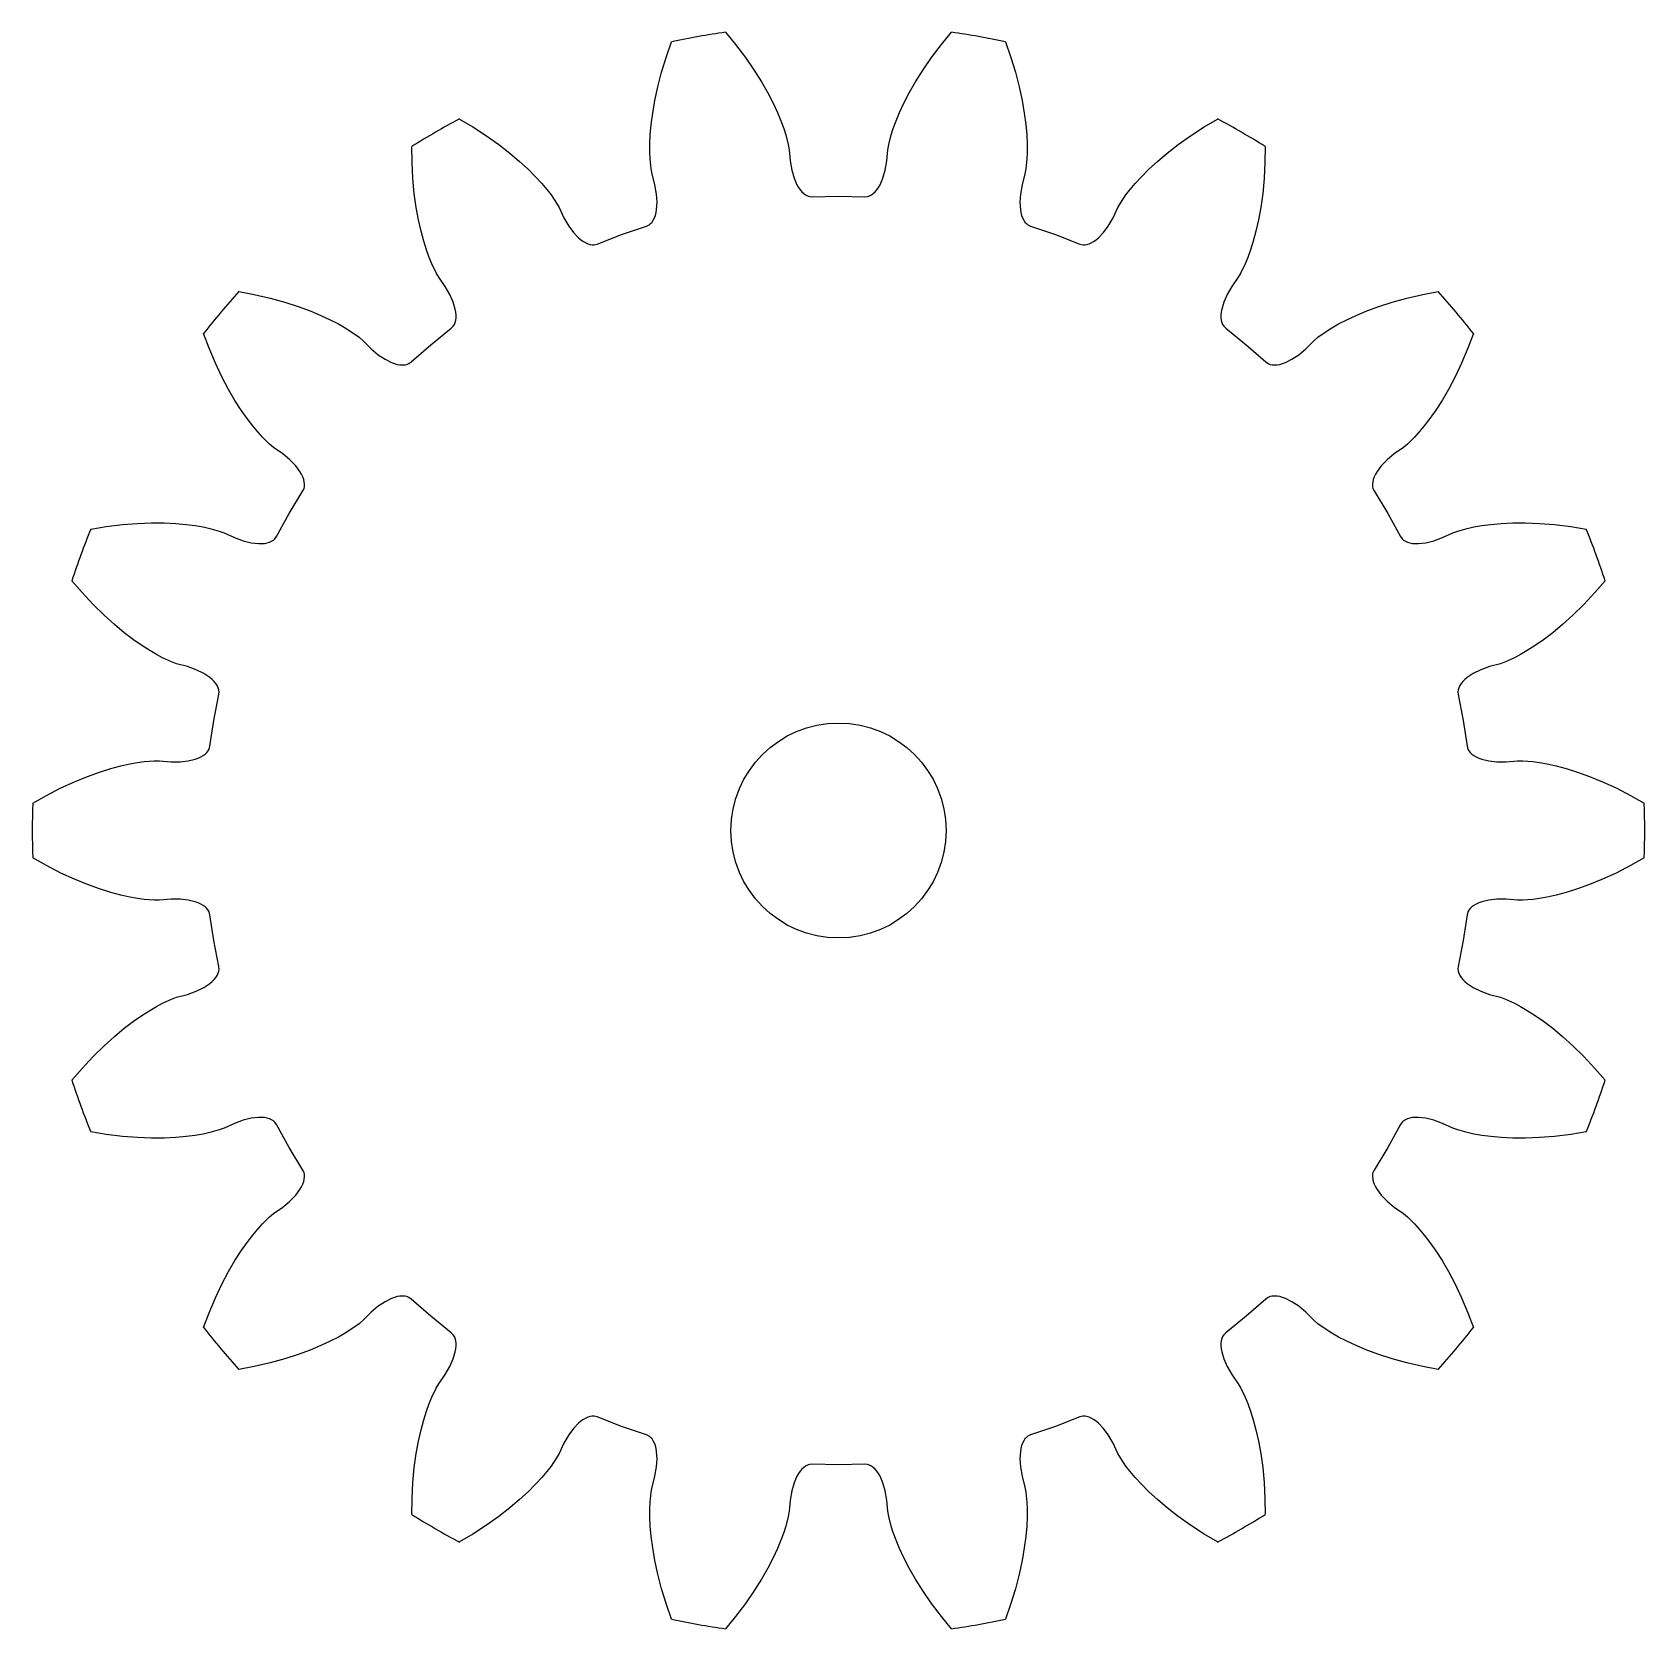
# Model space of a CAD drawing. Extents: x 1.5 to 31.5, y -14.9 to 14.9.
import ezdxf

# ---------------------------------------------------------------- set-up
doc = ezdxf.new("R2010")
doc.units = 0

msp = doc.modelspace()

# ---------------------------------------------------------------- linework, layer by layer
msp.add_circle((16.5, 0), 2)
msp.add_circle((16.5, 0), 2)
at = {"layer": 'layer0'}
for p, q in [((14.4, 14.852), (14.584, 14.627)), ((18.416, 14.627), (18.6, 14.852)), ((13.209, 14.109), (13.298, 14.4)), ((13.298, 14.4), (13.394, 14.675)), ((14.584, 14.627), (14.767, 14.384)), ((18.233, 14.384), (18.416, 14.627)), ((19.606, 14.675), (19.702, 14.4)), ((19.702, 14.4), (19.791, 14.109)), ((13.138, 13.837), (13.209, 14.109)), ((14.767, 14.384), (14.927, 14.152)), ((14.927, 14.152), (15.066, 13.931)), ((17.934, 13.931), (18.073, 14.152)), ((18.073, 14.152), (18.233, 14.384)), ((19.791, 14.109), (19.862, 13.837)), ((13.083, 13.582), (13.138, 13.837)), ((15.066, 13.931), (15.183, 13.726)), ((17.817, 13.726), (17.934, 13.931)), ((19.862, 13.837), (19.917, 13.582)), ((13.043, 13.349), (13.083, 13.582)), ((15.183, 13.726), (15.282, 13.535)), ((15.282, 13.535), (15.364, 13.36)), ((17.636, 13.36), (17.718, 13.535)), ((17.718, 13.535), (17.817, 13.726)), ((19.917, 13.582), (19.957, 13.349)), ((9.447, 13.238), (9.697, 13.09)), ((13.015, 13.135), (13.043, 13.349)), ((15.364, 13.36), (15.43, 13.201)), ((15.43, 13.201), (15.48, 13.063)), ((17.52, 13.063), (17.57, 13.201)), ((17.57, 13.201), (17.636, 13.36)), ((19.957, 13.349), (19.985, 13.135)), ((23.303, 13.09), (23.553, 13.238)), ((9.697, 13.09), (9.952, 12.924)), ((9.952, 12.924), (10.181, 12.761)), ((12.991, 12.771), (12.998, 12.943)), ((12.998, 12.943), (13.015, 13.135)), ((15.48, 13.063), (15.519, 12.942)), ((15.519, 12.942), (15.565, 12.763)), ((17.435, 12.763), (17.481, 12.942)), ((17.481, 12.942), (17.52, 13.063)), ((19.985, 13.135), (20.002, 12.943)), ((20.002, 12.943), (20.009, 12.771)), ((22.819, 12.761), (23.048, 12.924)), ((23.048, 12.924), (23.303, 13.09)), ((8.566, 12.436), (8.562, 12.727)), ((10.181, 12.761), (10.388, 12.601)), ((10.388, 12.601), (10.568, 12.448)), ((12.99, 12.624), (12.991, 12.771)), ((12.995, 12.497), (12.99, 12.624)), ((15.565, 12.763), (15.581, 12.667)), ((15.581, 12.667), (15.6, 12.457)), ((17.4, 12.457), (17.419, 12.667)), ((17.419, 12.667), (17.435, 12.763)), ((20.01, 12.624), (20.005, 12.497)), ((20.009, 12.771), (20.01, 12.624)), ((22.432, 12.448), (22.612, 12.601)), ((22.612, 12.601), (22.819, 12.761)), ((24.438, 12.727), (24.434, 12.436)), ((8.582, 12.132), (8.566, 12.436)), ((10.568, 12.448), (10.726, 12.302)), ((10.726, 12.302), (10.863, 12.165)), ((13.013, 12.313), (12.995, 12.497)), ((13.031, 12.217), (13.013, 12.313)), ((15.6, 12.457), (15.631, 12.285)), ((17.369, 12.285), (17.4, 12.457)), ((19.987, 12.313), (19.969, 12.217)), ((20.005, 12.497), (19.987, 12.313)), ((22.137, 12.165), (22.274, 12.302)), ((22.274, 12.302), (22.432, 12.448)), ((24.434, 12.436), (24.418, 12.132)), ((8.608, 11.853), (8.582, 12.132)), ((10.863, 12.165), (10.979, 12.039)), ((10.979, 12.039), (11.074, 11.927)), ((13.085, 12.014), (13.031, 12.217)), ((13.115, 11.842), (13.085, 12.014)), ((15.631, 12.285), (15.674, 12.138)), ((15.674, 12.138), (15.726, 12.016)), ((15.726, 12.016), (15.756, 11.965)), ((17.244, 11.965), (17.274, 12.016)), ((17.274, 12.016), (17.326, 12.138)), ((17.326, 12.138), (17.369, 12.285)), ((19.915, 12.014), (19.885, 11.842)), ((19.969, 12.217), (19.915, 12.014)), ((21.926, 11.927), (22.021, 12.039)), ((22.021, 12.039), (22.137, 12.165)), ((24.418, 12.132), (24.392, 11.853)), ((8.644, 11.594), (8.608, 11.853)), ((11.074, 11.927), (11.152, 11.826)), ((11.152, 11.826), (11.256, 11.674)), ((13.125, 11.689), (13.115, 11.842)), ((15.756, 11.965), (15.787, 11.92)), ((15.787, 11.92), (15.819, 11.882)), ((15.819, 11.882), (15.853, 11.85)), ((15.853, 11.85), (15.888, 11.825)), ((15.888, 11.825), (15.923, 11.807)), ((15.923, 11.807), (15.958, 11.795)), ((15.958, 11.795), (16.012, 11.79)), ((16.012, 11.79), (16.5, 11.8)), ((16.5, 11.8), (16.988, 11.79)), ((16.988, 11.79), (17.042, 11.795)), ((17.042, 11.795), (17.077, 11.807)), ((17.077, 11.807), (17.112, 11.825)), ((17.112, 11.825), (17.147, 11.85)), ((17.147, 11.85), (17.181, 11.882)), ((17.181, 11.882), (17.213, 11.92)), ((17.213, 11.92), (17.244, 11.965)), ((19.885, 11.842), (19.875, 11.689)), ((21.744, 11.674), (21.848, 11.826)), ((21.848, 11.826), (21.926, 11.927)), ((24.392, 11.853), (24.356, 11.594)), ((8.686, 11.361), (8.644, 11.594)), ((11.256, 11.674), (11.304, 11.589)), ((11.304, 11.589), (11.393, 11.398)), ((13.076, 11.398), (13.093, 11.445)), ((13.093, 11.445), (13.107, 11.498)), ((13.107, 11.498), (13.117, 11.556)), ((13.117, 11.556), (13.125, 11.689)), ((19.875, 11.689), (19.883, 11.556)), ((19.883, 11.556), (19.893, 11.498)), ((19.893, 11.498), (19.907, 11.445)), ((19.907, 11.445), (19.924, 11.398)), ((21.607, 11.398), (21.696, 11.589)), ((21.696, 11.589), (21.744, 11.674)), ((24.356, 11.594), (24.314, 11.361)), ((8.733, 11.151), (8.686, 11.361)), ((8.783, 10.965), (8.733, 11.151)), ((11.393, 11.398), (11.481, 11.247)), ((11.481, 11.247), (11.572, 11.124)), ((11.572, 11.124), (11.663, 11.027)), ((12.464, 11.088), (12.926, 11.246)), ((12.926, 11.246), (12.975, 11.269)), ((12.975, 11.269), (13.004, 11.292)), ((13.004, 11.292), (13.031, 11.321)), ((13.031, 11.321), (13.055, 11.357)), ((13.055, 11.357), (13.076, 11.398)), ((19.924, 11.398), (19.945, 11.357)), ((19.945, 11.357), (19.969, 11.321)), ((19.969, 11.321), (19.996, 11.292)), ((19.996, 11.292), (20.025, 11.269)), ((20.025, 11.269), (20.074, 11.246)), ((20.074, 11.246), (20.536, 11.088)), ((21.337, 11.027), (21.428, 11.124)), ((21.428, 11.124), (21.519, 11.247)), ((21.519, 11.247), (21.607, 11.398)), ((24.267, 11.151), (24.217, 10.965)), ((24.314, 11.361), (24.267, 11.151)), ((8.834, 10.801), (8.783, 10.965)), ((8.884, 10.663), (8.834, 10.801)), ((11.663, 11.027), (11.709, 10.989)), ((11.709, 10.989), (11.753, 10.957)), ((11.753, 10.957), (11.797, 10.932)), ((11.797, 10.932), (11.839, 10.914)), ((11.839, 10.914), (11.88, 10.903)), ((11.88, 10.903), (11.92, 10.897)), ((11.92, 10.897), (11.957, 10.898)), ((11.957, 10.898), (12.009, 10.912)), ((12.009, 10.912), (12.464, 11.088)), ((20.536, 11.088), (20.991, 10.912)), ((20.991, 10.912), (21.043, 10.898)), ((21.043, 10.898), (21.08, 10.897)), ((21.08, 10.897), (21.12, 10.903)), ((21.12, 10.903), (21.161, 10.914)), ((21.161, 10.914), (21.203, 10.932)), ((21.203, 10.932), (21.247, 10.957)), ((21.247, 10.957), (21.291, 10.989)), ((21.291, 10.989), (21.337, 11.027)), ((24.166, 10.801), (24.116, 10.663)), ((24.217, 10.965), (24.166, 10.801)), ((8.932, 10.545), (8.884, 10.663)), ((9.012, 10.378), (8.932, 10.545)), ((24.068, 10.545), (23.988, 10.378)), ((24.116, 10.663), (24.068, 10.545)), ((9.062, 10.294), (9.012, 10.378)), ((9.182, 10.122), (9.062, 10.294)), ((23.938, 10.294), (23.818, 10.122)), ((23.988, 10.378), (23.938, 10.294)), ((5.344, 10.028), (5.63, 9.973)), ((5.63, 9.973), (5.927, 9.905)), ((5.927, 9.905), (6.198, 9.83)), ((9.269, 9.97), (9.182, 10.122)), ((9.331, 9.829), (9.269, 9.97)), ((23.731, 9.97), (23.669, 9.829)), ((23.818, 10.122), (23.731, 9.97)), ((26.802, 9.83), (27.073, 9.905)), ((27.073, 9.905), (27.37, 9.973)), ((27.37, 9.973), (27.656, 10.028)), ((6.198, 9.83), (6.446, 9.75)), ((6.446, 9.75), (6.668, 9.668)), ((6.668, 9.668), (6.867, 9.585)), ((9.369, 9.702), (9.331, 9.829)), ((9.379, 9.644), (9.369, 9.702)), ((9.384, 9.59), (9.379, 9.644)), ((23.621, 9.644), (23.616, 9.59)), ((23.631, 9.702), (23.621, 9.644)), ((23.669, 9.829), (23.631, 9.702)), ((26.133, 9.585), (26.332, 9.668)), ((26.332, 9.668), (26.554, 9.75)), ((26.554, 9.75), (26.802, 9.83)), ((6.867, 9.585), (7.042, 9.504)), ((7.042, 9.504), (7.195, 9.425)), ((7.195, 9.425), (7.322, 9.352)), ((7.322, 9.352), (7.43, 9.284)), ((8.915, 9.039), (9.295, 9.345)), ((9.295, 9.345), (9.333, 9.384)), ((9.333, 9.384), (9.353, 9.415)), ((9.353, 9.415), (9.368, 9.452)), ((9.368, 9.452), (9.378, 9.494)), ((9.378, 9.494), (9.384, 9.539)), ((9.384, 9.539), (9.384, 9.59)), ((23.616, 9.59), (23.616, 9.539)), ((23.616, 9.539), (23.622, 9.494)), ((23.622, 9.494), (23.632, 9.452)), ((23.632, 9.452), (23.647, 9.415)), ((23.647, 9.415), (23.667, 9.384)), ((23.667, 9.384), (23.705, 9.345)), ((23.705, 9.345), (24.085, 9.039)), ((25.57, 9.284), (25.678, 9.352)), ((25.678, 9.352), (25.805, 9.425)), ((25.805, 9.425), (25.958, 9.504)), ((25.958, 9.504), (26.133, 9.585)), ((4.791, 8.973), (4.688, 9.245)), ((7.43, 9.284), (7.58, 9.176)), ((7.58, 9.176), (7.654, 9.113)), ((7.654, 9.113), (7.803, 8.964)), ((8.548, 8.718), (8.915, 9.039)), ((24.085, 9.039), (24.452, 8.718)), ((25.197, 8.964), (25.346, 9.113)), ((25.346, 9.113), (25.42, 9.176)), ((25.42, 9.176), (25.57, 9.284)), ((28.312, 9.245), (28.209, 8.973)), ((4.91, 8.693), (4.791, 8.973)), ((7.803, 8.964), (7.937, 8.853)), ((7.937, 8.853), (8.065, 8.767)), ((8.065, 8.767), (8.184, 8.708)), ((8.184, 8.708), (8.239, 8.687)), ((8.504, 8.687), (8.548, 8.718)), ((24.452, 8.718), (24.496, 8.687)), ((24.761, 8.687), (24.816, 8.708)), ((24.816, 8.708), (24.935, 8.767)), ((24.935, 8.767), (25.063, 8.853)), ((25.063, 8.853), (25.197, 8.964)), ((28.209, 8.973), (28.09, 8.693)), ((5.03, 8.439), (4.91, 8.693)), ((5.152, 8.208), (5.03, 8.439)), ((8.239, 8.687), (8.292, 8.673)), ((8.292, 8.673), (8.341, 8.664)), ((8.341, 8.664), (8.387, 8.662)), ((8.387, 8.662), (8.43, 8.665)), ((8.43, 8.665), (8.469, 8.673)), ((8.469, 8.673), (8.504, 8.687)), ((24.496, 8.687), (24.531, 8.673)), ((24.531, 8.673), (24.57, 8.665)), ((24.57, 8.665), (24.613, 8.662)), ((24.613, 8.662), (24.659, 8.664)), ((24.659, 8.664), (24.708, 8.673)), ((24.708, 8.673), (24.761, 8.687)), ((27.97, 8.439), (27.848, 8.208)), ((28.09, 8.693), (27.97, 8.439)), ((5.271, 8.003), (5.152, 8.208)), ((27.848, 8.208), (27.729, 8.003)), ((5.387, 7.822), (5.271, 8.003)), ((5.498, 7.664), (5.387, 7.822)), ((27.613, 7.822), (27.502, 7.664)), ((27.729, 8.003), (27.613, 7.822)), ((5.603, 7.527), (5.498, 7.664)), ((5.697, 7.415), (5.603, 7.527)), ((27.397, 7.527), (27.303, 7.415)), ((27.502, 7.664), (27.397, 7.527)), ((5.782, 7.32), (5.697, 7.415)), ((5.914, 7.191), (5.782, 7.32)), ((27.218, 7.32), (27.086, 7.191)), ((27.303, 7.415), (27.218, 7.32)), ((5.989, 7.129), (5.914, 7.191)), ((6.162, 7.008), (5.989, 7.129)), ((6.295, 6.895), (6.162, 7.008)), ((26.838, 7.008), (26.705, 6.895)), ((27.011, 7.129), (26.838, 7.008)), ((27.086, 7.191), (27.011, 7.129)), ((6.401, 6.785), (6.295, 6.895)), ((6.48, 6.678), (6.401, 6.785)), ((6.51, 6.627), (6.48, 6.678)), ((6.534, 6.578), (6.51, 6.627)), ((26.49, 6.627), (26.466, 6.578)), ((26.52, 6.678), (26.49, 6.627)), ((26.599, 6.785), (26.52, 6.678)), ((26.705, 6.895), (26.599, 6.785)), ((6.281, 5.9), (6.534, 6.318)), ((6.55, 6.53), (6.534, 6.578)), ((6.534, 6.318), (6.556, 6.366)), ((6.561, 6.485), (6.55, 6.53)), ((6.556, 6.366), (6.564, 6.403)), ((6.565, 6.443), (6.561, 6.485)), ((6.564, 6.403), (6.565, 6.443)), ((26.439, 6.485), (26.435, 6.443)), ((26.435, 6.443), (26.436, 6.403)), ((26.436, 6.403), (26.444, 6.366)), ((26.45, 6.53), (26.439, 6.485)), ((26.444, 6.366), (26.466, 6.318)), ((26.466, 6.578), (26.45, 6.53)), ((26.466, 6.318), (26.719, 5.9)), ((3.177, 5.691), (3.457, 5.714)), ((3.457, 5.714), (3.718, 5.724)), ((3.718, 5.724), (3.955, 5.723)), ((3.955, 5.723), (4.17, 5.713)), ((4.17, 5.713), (4.362, 5.696)), ((6.046, 5.472), (6.281, 5.9)), ((26.719, 5.9), (26.954, 5.472)), ((28.638, 5.696), (28.83, 5.713)), ((28.83, 5.713), (29.045, 5.723)), ((29.045, 5.723), (29.282, 5.724)), ((29.282, 5.724), (29.543, 5.714)), ((29.543, 5.714), (29.823, 5.691)), ((2.588, 5.607), (2.875, 5.654)), ((2.875, 5.654), (3.177, 5.691)), ((4.362, 5.696), (4.532, 5.674)), ((4.532, 5.674), (4.677, 5.649)), ((4.677, 5.649), (4.802, 5.622)), ((4.802, 5.622), (4.979, 5.572)), ((4.979, 5.572), (5.071, 5.538)), ((5.071, 5.538), (5.261, 5.449)), ((5.261, 5.449), (5.426, 5.39)), ((5.953, 5.382), (5.987, 5.404)), ((5.987, 5.404), (6.014, 5.429)), ((6.014, 5.429), (6.046, 5.472)), ((26.954, 5.472), (26.986, 5.429)), ((26.986, 5.429), (27.013, 5.404)), ((27.013, 5.404), (27.047, 5.382)), ((27.574, 5.39), (27.739, 5.449)), ((27.739, 5.449), (27.929, 5.538)), ((27.929, 5.538), (28.021, 5.572)), ((28.021, 5.572), (28.198, 5.622)), ((28.198, 5.622), (28.323, 5.649)), ((28.323, 5.649), (28.468, 5.674)), ((28.468, 5.674), (28.638, 5.696)), ((29.823, 5.691), (30.125, 5.654)), ((30.125, 5.654), (30.412, 5.607)), ((5.426, 5.39), (5.575, 5.354)), ((5.575, 5.354), (5.707, 5.338)), ((5.707, 5.338), (5.766, 5.338)), ((5.766, 5.338), (5.82, 5.342)), ((5.82, 5.342), (5.87, 5.351)), ((5.87, 5.351), (5.914, 5.365)), ((5.914, 5.365), (5.953, 5.382)), ((27.047, 5.382), (27.086, 5.365)), ((27.086, 5.365), (27.13, 5.351)), ((27.13, 5.351), (27.18, 5.342)), ((27.18, 5.342), (27.234, 5.338)), ((27.234, 5.338), (27.293, 5.338)), ((27.293, 5.338), (27.425, 5.354)), ((27.425, 5.354), (27.574, 5.39)), ((2.428, 4.427), (2.238, 4.647)), ((30.762, 4.647), (30.572, 4.427)), ((2.636, 4.204), (2.428, 4.427)), ((2.836, 4.007), (2.636, 4.204)), ((30.364, 4.204), (30.164, 4.007)), ((30.572, 4.427), (30.364, 4.204)), ((3.029, 3.832), (2.836, 4.007)), ((30.164, 4.007), (29.971, 3.832)), ((3.211, 3.68), (3.029, 3.832)), ((3.382, 3.55), (3.211, 3.68)), ((29.789, 3.68), (29.618, 3.55)), ((29.971, 3.832), (29.789, 3.68)), ((3.541, 3.439), (3.382, 3.55)), ((3.685, 3.346), (3.541, 3.439)), ((3.812, 3.273), (3.685, 3.346)), ((29.315, 3.346), (29.188, 3.273)), ((29.459, 3.439), (29.315, 3.346)), ((29.618, 3.55), (29.459, 3.439)), ((3.925, 3.213), (3.812, 3.273)), ((4.093, 3.137), (3.925, 3.213)), ((4.185, 3.104), (4.093, 3.137)), ((4.388, 3.05), (4.185, 3.104)), ((4.552, 2.989), (4.388, 3.05)), ((28.612, 3.05), (28.448, 2.989)), ((28.815, 3.104), (28.612, 3.05)), ((28.907, 3.137), (28.815, 3.104)), ((29.075, 3.213), (28.907, 3.137)), ((29.188, 3.273), (29.075, 3.213)), ((4.69, 2.921), (4.552, 2.989)), ((4.801, 2.848), (4.69, 2.921)), ((4.846, 2.811), (4.801, 2.848)), ((4.885, 2.772), (4.846, 2.811)), ((4.917, 2.733), (4.885, 2.772)), ((4.942, 2.695), (4.917, 2.733)), ((28.083, 2.733), (28.058, 2.695)), ((28.115, 2.772), (28.083, 2.733)), ((28.154, 2.811), (28.115, 2.772)), ((28.199, 2.848), (28.154, 2.811)), ((28.31, 2.921), (28.199, 2.848)), ((28.448, 2.989), (28.31, 2.921)), ((4.879, 2.049), (4.974, 2.528)), ((4.961, 2.656), (4.942, 2.695)), ((4.973, 2.619), (4.961, 2.656)), ((4.978, 2.581), (4.973, 2.619)), ((4.974, 2.528), (4.978, 2.581)), ((28.027, 2.619), (28.022, 2.581)), ((28.022, 2.581), (28.026, 2.528)), ((28.026, 2.528), (28.121, 2.049)), ((28.039, 2.656), (28.027, 2.619)), ((28.058, 2.695), (28.039, 2.656)), ((4.804, 1.567), (4.879, 2.049)), ((28.121, 2.049), (28.196, 1.567)), ((4.772, 1.482), (4.79, 1.515)), ((4.79, 1.515), (4.804, 1.567)), ((28.196, 1.567), (28.21, 1.515)), ((28.21, 1.515), (28.228, 1.482)), ((2.959, 1.151), (3.146, 1.201)), ((3.146, 1.201), (3.314, 1.238)), ((3.314, 1.238), (3.458, 1.264)), ((3.458, 1.264), (3.584, 1.281)), ((3.584, 1.281), (3.768, 1.295)), ((3.768, 1.295), (3.866, 1.295)), ((3.866, 1.295), (4.076, 1.277)), ((4.076, 1.277), (4.25, 1.277)), ((4.25, 1.277), (4.403, 1.294)), ((4.403, 1.294), (4.532, 1.325)), ((4.532, 1.325), (4.588, 1.345)), ((4.588, 1.345), (4.637, 1.368)), ((4.637, 1.368), (4.681, 1.393)), ((4.681, 1.393), (4.718, 1.421)), ((4.718, 1.421), (4.748, 1.45)), ((4.748, 1.45), (4.772, 1.482)), ((28.228, 1.482), (28.252, 1.45)), ((28.252, 1.45), (28.282, 1.421)), ((28.282, 1.421), (28.319, 1.393)), ((28.319, 1.393), (28.363, 1.368)), ((28.363, 1.368), (28.412, 1.345)), ((28.412, 1.345), (28.468, 1.325)), ((28.468, 1.325), (28.597, 1.294)), ((28.597, 1.294), (28.75, 1.277)), ((28.75, 1.277), (28.924, 1.277)), ((28.924, 1.277), (29.134, 1.295)), ((29.134, 1.295), (29.232, 1.295)), ((29.232, 1.295), (29.416, 1.281)), ((29.416, 1.281), (29.542, 1.264)), ((29.542, 1.264), (29.686, 1.238)), ((29.686, 1.238), (29.854, 1.201)), ((29.854, 1.201), (30.041, 1.151)), ((2.034, 0.791), (2.289, 0.908)), ((2.289, 0.908), (2.531, 1.007)), ((2.531, 1.007), (2.754, 1.087)), ((2.754, 1.087), (2.959, 1.151)), ((30.041, 1.151), (30.246, 1.087)), ((30.246, 1.087), (30.469, 1.007)), ((30.469, 1.007), (30.711, 0.908)), ((30.711, 0.908), (30.966, 0.791)), ((1.509, 0.511), (1.763, 0.653)), ((1.763, 0.653), (2.034, 0.791)), ((30.966, 0.791), (31.237, 0.653)), ((31.237, 0.653), (31.491, 0.511)), ((1.763, -0.653), (1.509, -0.511)), ((31.491, -0.511), (31.237, -0.653)), ((2.034, -0.791), (1.763, -0.653)), ((2.289, -0.908), (2.034, -0.791)), ((30.966, -0.791), (30.711, -0.908)), ((31.237, -0.653), (30.966, -0.791)), ((2.531, -1.007), (2.289, -0.908)), ((2.754, -1.087), (2.531, -1.007)), ((2.959, -1.151), (2.754, -1.087)), ((3.146, -1.201), (2.959, -1.151)), ((30.041, -1.151), (29.854, -1.201)), ((30.246, -1.087), (30.041, -1.151)), ((30.469, -1.007), (30.246, -1.087)), ((30.711, -0.908), (30.469, -1.007)), ((3.314, -1.238), (3.146, -1.201)), ((3.458, -1.264), (3.314, -1.238)), ((3.584, -1.281), (3.458, -1.264)), ((3.768, -1.295), (3.584, -1.281)), ((3.866, -1.295), (3.768, -1.295)), ((4.076, -1.277), (3.866, -1.295)), ((4.25, -1.277), (4.076, -1.277)), ((4.403, -1.294), (4.25, -1.277)), ((4.532, -1.325), (4.403, -1.294)), ((4.588, -1.345), (4.532, -1.325)), ((4.637, -1.368), (4.588, -1.345)), ((4.681, -1.393), (4.637, -1.368)), ((4.718, -1.421), (4.681, -1.393)), ((4.748, -1.45), (4.718, -1.421)), ((4.772, -1.482), (4.748, -1.45)), ((4.79, -1.515), (4.772, -1.482)), ((28.228, -1.482), (28.21, -1.515)), ((28.252, -1.45), (28.228, -1.482)), ((28.282, -1.421), (28.252, -1.45)), ((28.319, -1.393), (28.282, -1.421)), ((28.363, -1.368), (28.319, -1.393)), ((28.412, -1.345), (28.363, -1.368)), ((28.468, -1.325), (28.412, -1.345)), ((28.597, -1.294), (28.468, -1.325)), ((28.75, -1.277), (28.597, -1.294)), ((28.924, -1.277), (28.75, -1.277)), ((29.134, -1.295), (28.924, -1.277)), ((29.232, -1.295), (29.134, -1.295)), ((29.416, -1.281), (29.232, -1.295)), ((29.542, -1.264), (29.416, -1.281)), ((29.686, -1.238), (29.542, -1.264)), ((29.854, -1.201), (29.686, -1.238)), ((4.804, -1.567), (4.79, -1.515)), ((4.879, -2.049), (4.804, -1.567)), ((28.196, -1.567), (28.121, -2.049)), ((28.21, -1.515), (28.196, -1.567)), ((4.974, -2.528), (4.879, -2.049)), ((28.121, -2.049), (28.026, -2.528)), ((4.917, -2.733), (4.942, -2.695)), ((4.942, -2.695), (4.961, -2.656)), ((4.961, -2.656), (4.973, -2.619)), ((4.973, -2.619), (4.978, -2.581)), ((4.978, -2.581), (4.974, -2.528)), ((28.026, -2.528), (28.022, -2.581)), ((28.022, -2.581), (28.027, -2.619)), ((28.027, -2.619), (28.039, -2.656)), ((28.039, -2.656), (28.058, -2.695)), ((28.058, -2.695), (28.083, -2.733)), ((4.388, -3.05), (4.552, -2.989)), ((4.552, -2.989), (4.69, -2.921)), ((4.69, -2.921), (4.801, -2.848)), ((4.801, -2.848), (4.846, -2.811)), ((4.846, -2.811), (4.885, -2.772)), ((4.885, -2.772), (4.917, -2.733)), ((28.083, -2.733), (28.115, -2.772)), ((28.115, -2.772), (28.154, -2.811)), ((28.154, -2.811), (28.199, -2.848)), ((28.199, -2.848), (28.31, -2.921)), ((28.31, -2.921), (28.448, -2.989)), ((28.448, -2.989), (28.612, -3.05)), ((3.685, -3.346), (3.812, -3.273)), ((3.812, -3.273), (3.925, -3.213)), ((3.925, -3.213), (4.093, -3.137)), ((4.093, -3.137), (4.185, -3.104)), ((4.185, -3.104), (4.388, -3.05)), ((28.612, -3.05), (28.815, -3.104)), ((28.815, -3.104), (28.907, -3.137)), ((28.907, -3.137), (29.075, -3.213)), ((29.075, -3.213), (29.188, -3.273)), ((29.188, -3.273), (29.315, -3.346)), ((3.211, -3.68), (3.382, -3.55)), ((3.382, -3.55), (3.541, -3.439)), ((3.541, -3.439), (3.685, -3.346)), ((29.315, -3.346), (29.459, -3.439)), ((29.459, -3.439), (29.618, -3.55)), ((29.618, -3.55), (29.789, -3.68)), ((2.836, -4.007), (3.029, -3.832)), ((3.029, -3.832), (3.211, -3.68)), ((29.789, -3.68), (29.971, -3.832)), ((29.971, -3.832), (30.164, -4.007)), ((2.636, -4.204), (2.836, -4.007)), ((30.164, -4.007), (30.364, -4.204)), ((2.238, -4.647), (2.428, -4.427)), ((2.428, -4.427), (2.636, -4.204)), ((30.364, -4.204), (30.572, -4.427)), ((30.572, -4.427), (30.762, -4.647)), ((5.426, -5.39), (5.261, -5.449)), ((5.575, -5.354), (5.426, -5.39)), ((5.707, -5.338), (5.575, -5.354)), ((5.766, -5.338), (5.707, -5.338)), ((5.82, -5.342), (5.766, -5.338)), ((5.87, -5.351), (5.82, -5.342)), ((5.914, -5.365), (5.87, -5.351)), ((5.953, -5.382), (5.914, -5.365)), ((5.987, -5.404), (5.953, -5.382)), ((27.047, -5.382), (27.013, -5.404)), ((27.086, -5.365), (27.047, -5.382)), ((27.13, -5.351), (27.086, -5.365)), ((27.18, -5.342), (27.13, -5.351)), ((27.234, -5.338), (27.18, -5.342)), ((27.293, -5.338), (27.234, -5.338)), ((27.425, -5.354), (27.293, -5.338)), ((27.574, -5.39), (27.425, -5.354)), ((27.739, -5.449), (27.574, -5.39)), ((2.875, -5.654), (2.588, -5.607)), ((3.177, -5.691), (2.875, -5.654)), ((3.457, -5.714), (3.177, -5.691)), ((4.362, -5.696), (4.17, -5.713)), ((4.532, -5.674), (4.362, -5.696)), ((4.677, -5.649), (4.532, -5.674)), ((4.802, -5.622), (4.677, -5.649)), ((4.979, -5.572), (4.802, -5.622)), ((5.071, -5.538), (4.979, -5.572)), ((5.261, -5.449), (5.071, -5.538)), ((6.014, -5.429), (5.987, -5.404)), ((6.046, -5.472), (6.014, -5.429)), ((6.281, -5.9), (6.046, -5.472)), ((26.954, -5.472), (26.719, -5.9)), ((26.986, -5.429), (26.954, -5.472)), ((27.013, -5.404), (26.986, -5.429)), ((27.929, -5.538), (27.739, -5.449)), ((28.021, -5.572), (27.929, -5.538)), ((28.198, -5.622), (28.021, -5.572)), ((28.323, -5.649), (28.198, -5.622)), ((28.468, -5.674), (28.323, -5.649)), ((28.638, -5.696), (28.468, -5.674)), ((28.83, -5.713), (28.638, -5.696)), ((29.823, -5.691), (29.543, -5.714)), ((30.125, -5.654), (29.823, -5.691)), ((30.412, -5.607), (30.125, -5.654)), ((3.718, -5.724), (3.457, -5.714)), ((3.955, -5.723), (3.718, -5.724)), ((4.17, -5.713), (3.955, -5.723)), ((6.534, -6.318), (6.281, -5.9)), ((26.719, -5.9), (26.466, -6.318)), ((29.045, -5.723), (28.83, -5.713)), ((29.282, -5.724), (29.045, -5.723)), ((29.543, -5.714), (29.282, -5.724)), ((6.51, -6.627), (6.534, -6.578)), ((6.556, -6.366), (6.534, -6.318)), ((6.534, -6.578), (6.55, -6.53)), ((6.55, -6.53), (6.561, -6.485)), ((6.564, -6.403), (6.556, -6.366)), ((6.561, -6.485), (6.565, -6.443)), ((6.565, -6.443), (6.564, -6.403)), ((26.436, -6.403), (26.435, -6.443)), ((26.435, -6.443), (26.439, -6.485)), ((26.444, -6.366), (26.436, -6.403)), ((26.439, -6.485), (26.45, -6.53)), ((26.466, -6.318), (26.444, -6.366)), ((26.45, -6.53), (26.466, -6.578)), ((26.466, -6.578), (26.49, -6.627)), ((6.162, -7.008), (6.295, -6.895)), ((6.295, -6.895), (6.401, -6.785)), ((6.401, -6.785), (6.48, -6.678)), ((6.48, -6.678), (6.51, -6.627)), ((26.49, -6.627), (26.52, -6.678)), ((26.52, -6.678), (26.599, -6.785)), ((26.599, -6.785), (26.705, -6.895)), ((26.705, -6.895), (26.838, -7.008)), ((5.782, -7.32), (5.914, -7.191)), ((5.914, -7.191), (5.989, -7.129)), ((5.989, -7.129), (6.162, -7.008)), ((26.838, -7.008), (27.011, -7.129)), ((27.011, -7.129), (27.086, -7.191)), ((27.086, -7.191), (27.218, -7.32)), ((5.603, -7.527), (5.697, -7.415)), ((5.697, -7.415), (5.782, -7.32)), ((27.218, -7.32), (27.303, -7.415)), ((27.303, -7.415), (27.397, -7.527)), ((5.387, -7.822), (5.498, -7.664)), ((5.498, -7.664), (5.603, -7.527)), ((27.397, -7.527), (27.502, -7.664)), ((27.502, -7.664), (27.613, -7.822)), ((5.152, -8.208), (5.271, -8.003)), ((5.271, -8.003), (5.387, -7.822)), ((27.613, -7.822), (27.729, -8.003)), ((27.729, -8.003), (27.848, -8.208)), ((5.03, -8.439), (5.152, -8.208)), ((27.848, -8.208), (27.97, -8.439)), ((4.791, -8.973), (4.91, -8.693)), ((4.91, -8.693), (5.03, -8.439)), ((8.239, -8.687), (8.184, -8.708)), ((8.292, -8.673), (8.239, -8.687)), ((8.341, -8.664), (8.292, -8.673)), ((8.387, -8.662), (8.341, -8.664)), ((8.43, -8.665), (8.387, -8.662)), ((8.469, -8.673), (8.43, -8.665)), ((8.504, -8.687), (8.469, -8.673)), ((8.548, -8.718), (8.504, -8.687)), ((24.496, -8.687), (24.452, -8.718)), ((24.531, -8.673), (24.496, -8.687)), ((24.57, -8.665), (24.531, -8.673)), ((24.613, -8.662), (24.57, -8.665)), ((24.659, -8.664), (24.613, -8.662)), ((24.708, -8.673), (24.659, -8.664)), ((24.761, -8.687), (24.708, -8.673)), ((24.816, -8.708), (24.761, -8.687)), ((27.97, -8.439), (28.09, -8.693)), ((28.09, -8.693), (28.209, -8.973)), ((4.688, -9.245), (4.791, -8.973)), ((7.803, -8.964), (7.654, -9.113)), ((7.937, -8.853), (7.803, -8.964)), ((8.065, -8.767), (7.937, -8.853)), ((8.184, -8.708), (8.065, -8.767)), ((8.915, -9.039), (8.548, -8.718)), ((24.452, -8.718), (24.085, -9.039)), ((24.935, -8.767), (24.816, -8.708)), ((25.063, -8.853), (24.935, -8.767)), ((25.197, -8.964), (25.063, -8.853)), ((25.346, -9.113), (25.197, -8.964)), ((28.209, -8.973), (28.312, -9.245)), ((7.43, -9.284), (7.322, -9.352)), ((7.58, -9.176), (7.43, -9.284)), ((7.654, -9.113), (7.58, -9.176)), ((9.295, -9.345), (8.915, -9.039)), ((24.085, -9.039), (23.705, -9.345)), ((25.42, -9.176), (25.346, -9.113)), ((25.57, -9.284), (25.42, -9.176)), ((25.678, -9.352), (25.57, -9.284)), ((6.867, -9.585), (6.668, -9.668)), ((7.042, -9.504), (6.867, -9.585)), ((7.195, -9.425), (7.042, -9.504)), ((7.322, -9.352), (7.195, -9.425)), ((9.333, -9.384), (9.295, -9.345)), ((9.353, -9.415), (9.333, -9.384)), ((9.368, -9.452), (9.353, -9.415)), ((9.378, -9.494), (9.368, -9.452)), ((9.384, -9.539), (9.378, -9.494)), ((9.379, -9.644), (9.384, -9.59)), ((9.384, -9.59), (9.384, -9.539)), ((23.622, -9.494), (23.616, -9.539)), ((23.616, -9.539), (23.616, -9.59)), ((23.616, -9.59), (23.621, -9.644)), ((23.632, -9.452), (23.622, -9.494)), ((23.647, -9.415), (23.632, -9.452)), ((23.667, -9.384), (23.647, -9.415)), ((23.705, -9.345), (23.667, -9.384)), ((25.805, -9.425), (25.678, -9.352)), ((25.958, -9.504), (25.805, -9.425)), ((26.133, -9.585), (25.958, -9.504)), ((26.332, -9.668), (26.133, -9.585)), ((6.198, -9.83), (5.927, -9.905)), ((6.446, -9.75), (6.198, -9.83)), ((6.668, -9.668), (6.446, -9.75)), ((9.269, -9.97), (9.331, -9.829)), ((9.331, -9.829), (9.369, -9.702)), ((9.369, -9.702), (9.379, -9.644)), ((23.621, -9.644), (23.631, -9.702)), ((23.631, -9.702), (23.669, -9.829)), ((23.669, -9.829), (23.731, -9.97)), ((26.554, -9.75), (26.332, -9.668)), ((26.802, -9.83), (26.554, -9.75)), ((27.073, -9.905), (26.802, -9.83)), ((5.63, -9.973), (5.344, -10.028)), ((5.927, -9.905), (5.63, -9.973)), ((9.062, -10.294), (9.182, -10.122)), ((9.182, -10.122), (9.269, -9.97)), ((23.731, -9.97), (23.818, -10.122)), ((23.818, -10.122), (23.938, -10.294)), ((27.37, -9.973), (27.073, -9.905)), ((27.656, -10.028), (27.37, -9.973)), ((8.932, -10.545), (9.012, -10.378)), ((9.012, -10.378), (9.062, -10.294)), ((23.938, -10.294), (23.988, -10.378)), ((23.988, -10.378), (24.068, -10.545)), ((8.834, -10.801), (8.884, -10.663)), ((8.884, -10.663), (8.932, -10.545)), ((24.068, -10.545), (24.116, -10.663)), ((24.116, -10.663), (24.166, -10.801)), ((8.733, -11.151), (8.783, -10.965)), ((8.783, -10.965), (8.834, -10.801)), ((11.663, -11.027), (11.572, -11.124)), ((11.709, -10.989), (11.663, -11.027)), ((11.753, -10.957), (11.709, -10.989)), ((11.797, -10.932), (11.753, -10.957)), ((11.839, -10.914), (11.797, -10.932)), ((11.88, -10.903), (11.839, -10.914)), ((11.92, -10.897), (11.88, -10.903)), ((11.957, -10.898), (11.92, -10.897)), ((12.009, -10.912), (11.957, -10.898)), ((12.464, -11.088), (12.009, -10.912)), ((12.926, -11.246), (12.464, -11.088)), ((20.536, -11.088), (20.074, -11.246)), ((20.991, -10.912), (20.536, -11.088)), ((21.043, -10.898), (20.991, -10.912)), ((21.08, -10.897), (21.043, -10.898)), ((21.12, -10.903), (21.08, -10.897)), ((21.161, -10.914), (21.12, -10.903)), ((21.203, -10.932), (21.161, -10.914)), ((21.247, -10.957), (21.203, -10.932)), ((21.291, -10.989), (21.247, -10.957)), ((21.337, -11.027), (21.291, -10.989)), ((21.428, -11.124), (21.337, -11.027)), ((24.166, -10.801), (24.217, -10.965)), ((24.217, -10.965), (24.267, -11.151)), ((8.644, -11.594), (8.686, -11.361)), ((8.686, -11.361), (8.733, -11.151)), ((11.393, -11.398), (11.304, -11.589)), ((11.481, -11.247), (11.393, -11.398)), ((11.572, -11.124), (11.481, -11.247)), ((12.975, -11.269), (12.926, -11.246)), ((13.004, -11.292), (12.975, -11.269)), ((13.031, -11.321), (13.004, -11.292)), ((13.055, -11.357), (13.031, -11.321)), ((13.076, -11.398), (13.055, -11.357)), ((13.093, -11.445), (13.076, -11.398)), ((19.924, -11.398), (19.907, -11.445)), ((19.945, -11.357), (19.924, -11.398)), ((19.969, -11.321), (19.945, -11.357)), ((19.996, -11.292), (19.969, -11.321)), ((20.025, -11.269), (19.996, -11.292)), ((20.074, -11.246), (20.025, -11.269)), ((21.519, -11.247), (21.428, -11.124)), ((21.607, -11.398), (21.519, -11.247)), ((21.696, -11.589), (21.607, -11.398)), ((24.267, -11.151), (24.314, -11.361)), ((24.314, -11.361), (24.356, -11.594)), ((8.608, -11.853), (8.644, -11.594)), ((11.256, -11.674), (11.152, -11.826)), ((11.304, -11.589), (11.256, -11.674)), ((13.107, -11.498), (13.093, -11.445)), ((13.117, -11.556), (13.107, -11.498)), ((13.115, -11.842), (13.125, -11.689)), ((13.125, -11.689), (13.117, -11.556)), ((19.883, -11.556), (19.875, -11.689)), ((19.875, -11.689), (19.885, -11.842)), ((19.893, -11.498), (19.883, -11.556)), ((19.907, -11.445), (19.893, -11.498)), ((21.744, -11.674), (21.696, -11.589)), ((21.848, -11.826), (21.744, -11.674)), ((24.356, -11.594), (24.392, -11.853)), ((8.582, -12.132), (8.608, -11.853)), ((11.074, -11.927), (10.979, -12.039)), ((11.152, -11.826), (11.074, -11.927)), ((13.085, -12.014), (13.115, -11.842)), ((15.756, -11.965), (15.726, -12.016)), ((15.787, -11.92), (15.756, -11.965)), ((15.819, -11.882), (15.787, -11.92)), ((15.853, -11.85), (15.819, -11.882)), ((15.888, -11.825), (15.853, -11.85)), ((15.923, -11.807), (15.888, -11.825)), ((15.958, -11.795), (15.923, -11.807)), ((16.012, -11.79), (15.958, -11.795)), ((16.5, -11.8), (16.012, -11.79)), ((16.988, -11.79), (16.5, -11.8)), ((17.042, -11.795), (16.988, -11.79)), ((17.077, -11.807), (17.042, -11.795)), ((17.112, -11.825), (17.077, -11.807)), ((17.147, -11.85), (17.112, -11.825)), ((17.181, -11.882), (17.147, -11.85)), ((17.213, -11.92), (17.181, -11.882)), ((17.244, -11.965), (17.213, -11.92)), ((17.274, -12.016), (17.244, -11.965)), ((19.885, -11.842), (19.915, -12.014)), ((21.926, -11.927), (21.848, -11.826)), ((22.021, -12.039), (21.926, -11.927)), ((24.392, -11.853), (24.418, -12.132)), ((8.566, -12.436), (8.582, -12.132)), ((10.863, -12.165), (10.726, -12.302)), ((10.979, -12.039), (10.863, -12.165)), ((13.013, -12.313), (13.031, -12.217)), ((13.031, -12.217), (13.085, -12.014)), ((15.631, -12.285), (15.6, -12.457)), ((15.674, -12.138), (15.631, -12.285)), ((15.726, -12.016), (15.674, -12.138)), ((17.326, -12.138), (17.274, -12.016)), ((17.369, -12.285), (17.326, -12.138)), ((17.4, -12.457), (17.369, -12.285)), ((19.915, -12.014), (19.969, -12.217)), ((19.969, -12.217), (19.987, -12.313)), ((22.137, -12.165), (22.021, -12.039)), ((22.274, -12.302), (22.137, -12.165)), ((24.418, -12.132), (24.434, -12.436)), ((8.562, -12.727), (8.566, -12.436)), ((10.568, -12.448), (10.388, -12.601)), ((10.726, -12.302), (10.568, -12.448)), ((12.99, -12.624), (12.995, -12.497)), ((12.995, -12.497), (13.013, -12.313)), ((15.6, -12.457), (15.581, -12.667)), ((17.419, -12.667), (17.4, -12.457)), ((19.987, -12.313), (20.005, -12.497)), ((20.005, -12.497), (20.01, -12.624)), ((22.432, -12.448), (22.274, -12.302)), ((22.612, -12.601), (22.432, -12.448)), ((24.434, -12.436), (24.438, -12.727)), ((10.181, -12.761), (9.952, -12.924)), ((10.388, -12.601), (10.181, -12.761)), ((12.991, -12.771), (12.99, -12.624)), ((12.998, -12.943), (12.991, -12.771)), ((15.565, -12.763), (15.519, -12.942)), ((15.581, -12.667), (15.565, -12.763)), ((17.435, -12.763), (17.419, -12.667)), ((17.481, -12.942), (17.435, -12.763)), ((20.009, -12.771), (20.002, -12.943)), ((20.01, -12.624), (20.009, -12.771)), ((22.819, -12.761), (22.612, -12.601)), ((23.048, -12.924), (22.819, -12.761)), ((9.697, -13.09), (9.447, -13.238)), ((9.952, -12.924), (9.697, -13.09)), ((13.015, -13.135), (12.998, -12.943)), ((13.043, -13.349), (13.015, -13.135)), ((15.48, -13.063), (15.43, -13.201)), ((15.519, -12.942), (15.48, -13.063)), ((17.52, -13.063), (17.481, -12.942)), ((17.57, -13.201), (17.52, -13.063)), ((19.985, -13.135), (19.957, -13.349)), ((20.002, -12.943), (19.985, -13.135)), ((23.303, -13.09), (23.048, -12.924)), ((23.553, -13.238), (23.303, -13.09)), ((13.083, -13.582), (13.043, -13.349)), ((15.364, -13.36), (15.282, -13.535)), ((15.43, -13.201), (15.364, -13.36)), ((17.636, -13.36), (17.57, -13.201)), ((17.718, -13.535), (17.636, -13.36)), ((19.957, -13.349), (19.917, -13.582)), ((13.138, -13.837), (13.083, -13.582)), ((15.183, -13.726), (15.066, -13.931)), ((15.282, -13.535), (15.183, -13.726)), ((17.817, -13.726), (17.718, -13.535)), ((17.934, -13.931), (17.817, -13.726)), ((19.917, -13.582), (19.862, -13.837)), ((13.209, -14.109), (13.138, -13.837)), ((15.066, -13.931), (14.927, -14.152)), ((18.073, -14.152), (17.934, -13.931)), ((19.862, -13.837), (19.791, -14.109)), ((13.298, -14.4), (13.209, -14.109)), ((14.767, -14.384), (14.584, -14.627)), ((14.927, -14.152), (14.767, -14.384)), ((18.233, -14.384), (18.073, -14.152)), ((18.416, -14.627), (18.233, -14.384)), ((19.791, -14.109), (19.702, -14.4)), ((13.394, -14.675), (13.298, -14.4)), ((14.584, -14.627), (14.4, -14.852)), ((18.6, -14.852), (18.416, -14.627)), ((19.702, -14.4), (19.606, -14.675))]:
    msp.add_line(p, q, dxfattribs=at)
for start, end in [(98.048, 101.952), (78.048, 81.952), (118.048, 121.952), (58.048, 61.952), (138.048, 141.952), (38.048, 41.952), (158.048, 161.952), (18.048, 21.952), (178.048, 181.952), (358.048, 361.952), (198.048, 201.952), (338.048, 341.952), (218.048, 221.952), (318.048, 321.952), (238.048, 241.952), (298.048, 301.952), (258.048, 261.952), (278.048, 281.952)]:
    msp.add_arc((16.5, 0), 15, start, end, dxfattribs=at)
at = {"layer": 'layer1'}
for p, q in [((14.4, 14.852), (14.584, 14.627)), ((18.416, 14.627), (18.6, 14.852)), ((13.209, 14.109), (13.298, 14.4)), ((13.298, 14.4), (13.394, 14.675)), ((14.584, 14.627), (14.767, 14.384)), ((18.233, 14.384), (18.416, 14.627)), ((19.606, 14.675), (19.702, 14.4)), ((19.702, 14.4), (19.791, 14.109)), ((13.138, 13.837), (13.209, 14.109)), ((14.767, 14.384), (14.927, 14.152)), ((14.927, 14.152), (15.066, 13.931)), ((17.934, 13.931), (18.073, 14.152)), ((18.073, 14.152), (18.233, 14.384)), ((19.791, 14.109), (19.862, 13.837)), ((13.083, 13.582), (13.138, 13.837)), ((15.066, 13.931), (15.183, 13.726)), ((17.817, 13.726), (17.934, 13.931)), ((19.862, 13.837), (19.917, 13.582)), ((13.043, 13.349), (13.083, 13.582)), ((15.183, 13.726), (15.282, 13.535)), ((15.282, 13.535), (15.364, 13.36)), ((17.636, 13.36), (17.718, 13.535)), ((17.718, 13.535), (17.817, 13.726)), ((19.917, 13.582), (19.957, 13.349)), ((9.447, 13.238), (9.697, 13.09)), ((13.015, 13.135), (13.043, 13.349)), ((15.364, 13.36), (15.43, 13.201)), ((15.43, 13.201), (15.48, 13.063)), ((17.52, 13.063), (17.57, 13.201)), ((17.57, 13.201), (17.636, 13.36)), ((19.957, 13.349), (19.985, 13.135)), ((23.303, 13.09), (23.553, 13.238)), ((9.697, 13.09), (9.952, 12.924)), ((9.952, 12.924), (10.181, 12.761)), ((12.991, 12.771), (12.998, 12.943)), ((12.998, 12.943), (13.015, 13.135)), ((15.48, 13.063), (15.519, 12.942)), ((15.519, 12.942), (15.565, 12.763)), ((17.435, 12.763), (17.481, 12.942)), ((17.481, 12.942), (17.52, 13.063)), ((19.985, 13.135), (20.002, 12.943)), ((20.002, 12.943), (20.009, 12.771)), ((22.819, 12.761), (23.048, 12.924)), ((23.048, 12.924), (23.303, 13.09)), ((8.566, 12.436), (8.562, 12.727)), ((10.181, 12.761), (10.388, 12.601)), ((10.388, 12.601), (10.568, 12.448)), ((12.99, 12.624), (12.991, 12.771)), ((12.995, 12.497), (12.99, 12.624)), ((15.565, 12.763), (15.581, 12.667)), ((15.581, 12.667), (15.6, 12.457)), ((17.4, 12.457), (17.419, 12.667)), ((17.419, 12.667), (17.435, 12.763)), ((20.01, 12.624), (20.005, 12.497)), ((20.009, 12.771), (20.01, 12.624)), ((22.432, 12.448), (22.612, 12.601)), ((22.612, 12.601), (22.819, 12.761)), ((24.438, 12.727), (24.434, 12.436)), ((8.582, 12.132), (8.566, 12.436)), ((10.568, 12.448), (10.726, 12.302)), ((10.726, 12.302), (10.863, 12.165)), ((13.013, 12.313), (12.995, 12.497)), ((13.031, 12.217), (13.013, 12.313)), ((15.6, 12.457), (15.631, 12.285)), ((17.369, 12.285), (17.4, 12.457)), ((19.987, 12.313), (19.969, 12.217)), ((20.005, 12.497), (19.987, 12.313)), ((22.137, 12.165), (22.274, 12.302)), ((22.274, 12.302), (22.432, 12.448)), ((24.434, 12.436), (24.418, 12.132)), ((8.608, 11.853), (8.582, 12.132)), ((10.863, 12.165), (10.979, 12.039)), ((10.979, 12.039), (11.074, 11.927)), ((13.085, 12.014), (13.031, 12.217)), ((13.115, 11.842), (13.085, 12.014)), ((15.631, 12.285), (15.674, 12.138)), ((15.674, 12.138), (15.726, 12.016)), ((15.726, 12.016), (15.756, 11.965)), ((17.244, 11.965), (17.274, 12.016)), ((17.274, 12.016), (17.326, 12.138)), ((17.326, 12.138), (17.369, 12.285)), ((19.915, 12.014), (19.885, 11.842)), ((19.969, 12.217), (19.915, 12.014)), ((21.926, 11.927), (22.021, 12.039)), ((22.021, 12.039), (22.137, 12.165)), ((24.418, 12.132), (24.392, 11.853)), ((8.644, 11.594), (8.608, 11.853)), ((11.074, 11.927), (11.152, 11.826)), ((11.152, 11.826), (11.256, 11.674)), ((13.125, 11.689), (13.115, 11.842)), ((15.756, 11.965), (15.787, 11.92)), ((15.787, 11.92), (15.819, 11.882)), ((15.819, 11.882), (15.853, 11.85)), ((15.853, 11.85), (15.888, 11.825)), ((15.888, 11.825), (15.923, 11.807)), ((15.923, 11.807), (15.958, 11.795)), ((15.958, 11.795), (16.012, 11.79)), ((16.012, 11.79), (16.5, 11.8)), ((16.5, 11.8), (16.988, 11.79)), ((16.988, 11.79), (17.042, 11.795)), ((17.042, 11.795), (17.077, 11.807)), ((17.077, 11.807), (17.112, 11.825)), ((17.112, 11.825), (17.147, 11.85)), ((17.147, 11.85), (17.181, 11.882)), ((17.181, 11.882), (17.213, 11.92)), ((17.213, 11.92), (17.244, 11.965)), ((19.885, 11.842), (19.875, 11.689)), ((21.744, 11.674), (21.848, 11.826)), ((21.848, 11.826), (21.926, 11.927)), ((24.392, 11.853), (24.356, 11.594)), ((8.686, 11.361), (8.644, 11.594)), ((11.256, 11.674), (11.304, 11.589)), ((11.304, 11.589), (11.393, 11.398)), ((13.076, 11.398), (13.093, 11.445)), ((13.093, 11.445), (13.107, 11.498)), ((13.107, 11.498), (13.117, 11.556)), ((13.117, 11.556), (13.125, 11.689)), ((19.875, 11.689), (19.883, 11.556)), ((19.883, 11.556), (19.893, 11.498)), ((19.893, 11.498), (19.907, 11.445)), ((19.907, 11.445), (19.924, 11.398)), ((21.607, 11.398), (21.696, 11.589)), ((21.696, 11.589), (21.744, 11.674)), ((24.356, 11.594), (24.314, 11.361)), ((8.733, 11.151), (8.686, 11.361)), ((8.783, 10.965), (8.733, 11.151)), ((11.393, 11.398), (11.481, 11.247)), ((11.481, 11.247), (11.572, 11.124)), ((11.572, 11.124), (11.663, 11.027)), ((12.464, 11.088), (12.926, 11.246)), ((12.926, 11.246), (12.975, 11.269)), ((12.975, 11.269), (13.004, 11.292)), ((13.004, 11.292), (13.031, 11.321)), ((13.031, 11.321), (13.055, 11.357)), ((13.055, 11.357), (13.076, 11.398)), ((19.924, 11.398), (19.945, 11.357)), ((19.945, 11.357), (19.969, 11.321)), ((19.969, 11.321), (19.996, 11.292)), ((19.996, 11.292), (20.025, 11.269)), ((20.025, 11.269), (20.074, 11.246)), ((20.074, 11.246), (20.536, 11.088)), ((21.337, 11.027), (21.428, 11.124)), ((21.428, 11.124), (21.519, 11.247)), ((21.519, 11.247), (21.607, 11.398)), ((24.267, 11.151), (24.217, 10.965)), ((24.314, 11.361), (24.267, 11.151)), ((8.834, 10.801), (8.783, 10.965)), ((8.884, 10.663), (8.834, 10.801)), ((11.663, 11.027), (11.709, 10.989)), ((11.709, 10.989), (11.753, 10.957)), ((11.753, 10.957), (11.797, 10.932)), ((11.797, 10.932), (11.839, 10.914)), ((11.839, 10.914), (11.88, 10.903)), ((11.88, 10.903), (11.92, 10.897)), ((11.92, 10.897), (11.957, 10.898)), ((11.957, 10.898), (12.009, 10.912)), ((12.009, 10.912), (12.464, 11.088)), ((20.536, 11.088), (20.991, 10.912)), ((20.991, 10.912), (21.043, 10.898)), ((21.043, 10.898), (21.08, 10.897)), ((21.08, 10.897), (21.12, 10.903)), ((21.12, 10.903), (21.161, 10.914)), ((21.161, 10.914), (21.203, 10.932)), ((21.203, 10.932), (21.247, 10.957)), ((21.247, 10.957), (21.291, 10.989)), ((21.291, 10.989), (21.337, 11.027)), ((24.166, 10.801), (24.116, 10.663)), ((24.217, 10.965), (24.166, 10.801)), ((8.932, 10.545), (8.884, 10.663)), ((9.012, 10.378), (8.932, 10.545)), ((24.068, 10.545), (23.988, 10.378)), ((24.116, 10.663), (24.068, 10.545)), ((9.062, 10.294), (9.012, 10.378)), ((9.182, 10.122), (9.062, 10.294)), ((23.938, 10.294), (23.818, 10.122)), ((23.988, 10.378), (23.938, 10.294)), ((5.344, 10.028), (5.63, 9.973)), ((5.63, 9.973), (5.927, 9.905)), ((5.927, 9.905), (6.198, 9.83)), ((9.269, 9.97), (9.182, 10.122)), ((9.331, 9.829), (9.269, 9.97)), ((23.731, 9.97), (23.669, 9.829)), ((23.818, 10.122), (23.731, 9.97)), ((26.802, 9.83), (27.073, 9.905)), ((27.073, 9.905), (27.37, 9.973)), ((27.37, 9.973), (27.656, 10.028)), ((6.198, 9.83), (6.446, 9.75)), ((6.446, 9.75), (6.668, 9.668)), ((6.668, 9.668), (6.867, 9.585)), ((9.369, 9.702), (9.331, 9.829)), ((9.379, 9.644), (9.369, 9.702)), ((9.384, 9.59), (9.379, 9.644)), ((23.621, 9.644), (23.616, 9.59)), ((23.631, 9.702), (23.621, 9.644)), ((23.669, 9.829), (23.631, 9.702)), ((26.133, 9.585), (26.332, 9.668)), ((26.332, 9.668), (26.554, 9.75)), ((26.554, 9.75), (26.802, 9.83)), ((6.867, 9.585), (7.042, 9.504)), ((7.042, 9.504), (7.195, 9.425)), ((7.195, 9.425), (7.322, 9.352)), ((7.322, 9.352), (7.43, 9.284)), ((8.915, 9.039), (9.295, 9.345)), ((9.295, 9.345), (9.333, 9.384)), ((9.333, 9.384), (9.353, 9.415)), ((9.353, 9.415), (9.368, 9.452)), ((9.368, 9.452), (9.378, 9.494)), ((9.378, 9.494), (9.384, 9.539)), ((9.384, 9.539), (9.384, 9.59)), ((23.616, 9.59), (23.616, 9.539)), ((23.616, 9.539), (23.622, 9.494)), ((23.622, 9.494), (23.632, 9.452)), ((23.632, 9.452), (23.647, 9.415)), ((23.647, 9.415), (23.667, 9.384)), ((23.667, 9.384), (23.705, 9.345)), ((23.705, 9.345), (24.085, 9.039)), ((25.57, 9.284), (25.678, 9.352)), ((25.678, 9.352), (25.805, 9.425)), ((25.805, 9.425), (25.958, 9.504)), ((25.958, 9.504), (26.133, 9.585)), ((4.791, 8.973), (4.688, 9.245)), ((7.43, 9.284), (7.58, 9.176)), ((7.58, 9.176), (7.654, 9.113)), ((7.654, 9.113), (7.803, 8.964)), ((8.548, 8.718), (8.915, 9.039)), ((24.085, 9.039), (24.452, 8.718)), ((25.197, 8.964), (25.346, 9.113)), ((25.346, 9.113), (25.42, 9.176)), ((25.42, 9.176), (25.57, 9.284)), ((28.312, 9.245), (28.209, 8.973)), ((4.91, 8.693), (4.791, 8.973)), ((7.803, 8.964), (7.937, 8.853)), ((7.937, 8.853), (8.065, 8.767)), ((8.065, 8.767), (8.184, 8.708)), ((8.184, 8.708), (8.239, 8.687)), ((8.504, 8.687), (8.548, 8.718)), ((24.452, 8.718), (24.496, 8.687)), ((24.761, 8.687), (24.816, 8.708)), ((24.816, 8.708), (24.935, 8.767)), ((24.935, 8.767), (25.063, 8.853)), ((25.063, 8.853), (25.197, 8.964)), ((28.209, 8.973), (28.09, 8.693)), ((5.03, 8.439), (4.91, 8.693)), ((5.152, 8.208), (5.03, 8.439)), ((8.239, 8.687), (8.292, 8.673)), ((8.292, 8.673), (8.341, 8.664)), ((8.341, 8.664), (8.387, 8.662)), ((8.387, 8.662), (8.43, 8.665)), ((8.43, 8.665), (8.469, 8.673)), ((8.469, 8.673), (8.504, 8.687)), ((24.496, 8.687), (24.531, 8.673)), ((24.531, 8.673), (24.57, 8.665)), ((24.57, 8.665), (24.613, 8.662)), ((24.613, 8.662), (24.659, 8.664)), ((24.659, 8.664), (24.708, 8.673)), ((24.708, 8.673), (24.761, 8.687)), ((27.97, 8.439), (27.848, 8.208)), ((28.09, 8.693), (27.97, 8.439)), ((5.271, 8.003), (5.152, 8.208)), ((27.848, 8.208), (27.729, 8.003)), ((5.387, 7.822), (5.271, 8.003)), ((5.498, 7.664), (5.387, 7.822)), ((27.613, 7.822), (27.502, 7.664)), ((27.729, 8.003), (27.613, 7.822)), ((5.603, 7.527), (5.498, 7.664)), ((5.697, 7.415), (5.603, 7.527)), ((27.397, 7.527), (27.303, 7.415)), ((27.502, 7.664), (27.397, 7.527)), ((5.782, 7.32), (5.697, 7.415)), ((5.914, 7.191), (5.782, 7.32)), ((27.218, 7.32), (27.086, 7.191)), ((27.303, 7.415), (27.218, 7.32)), ((5.989, 7.129), (5.914, 7.191)), ((6.162, 7.008), (5.989, 7.129)), ((6.295, 6.895), (6.162, 7.008)), ((26.838, 7.008), (26.705, 6.895)), ((27.011, 7.129), (26.838, 7.008)), ((27.086, 7.191), (27.011, 7.129)), ((6.401, 6.785), (6.295, 6.895)), ((6.48, 6.678), (6.401, 6.785)), ((6.51, 6.627), (6.48, 6.678)), ((6.534, 6.578), (6.51, 6.627)), ((26.49, 6.627), (26.466, 6.578)), ((26.52, 6.678), (26.49, 6.627)), ((26.599, 6.785), (26.52, 6.678)), ((26.705, 6.895), (26.599, 6.785)), ((6.281, 5.9), (6.534, 6.318)), ((6.55, 6.53), (6.534, 6.578)), ((6.534, 6.318), (6.556, 6.366)), ((6.561, 6.485), (6.55, 6.53)), ((6.556, 6.366), (6.564, 6.403)), ((6.565, 6.443), (6.561, 6.485)), ((6.564, 6.403), (6.565, 6.443)), ((26.439, 6.485), (26.435, 6.443)), ((26.435, 6.443), (26.436, 6.403)), ((26.436, 6.403), (26.444, 6.366)), ((26.45, 6.53), (26.439, 6.485)), ((26.444, 6.366), (26.466, 6.318)), ((26.466, 6.578), (26.45, 6.53)), ((26.466, 6.318), (26.719, 5.9)), ((3.177, 5.691), (3.457, 5.714)), ((3.457, 5.714), (3.718, 5.724)), ((3.718, 5.724), (3.955, 5.723)), ((3.955, 5.723), (4.17, 5.713)), ((4.17, 5.713), (4.362, 5.696)), ((6.046, 5.472), (6.281, 5.9)), ((26.719, 5.9), (26.954, 5.472)), ((28.638, 5.696), (28.83, 5.713)), ((28.83, 5.713), (29.045, 5.723)), ((29.045, 5.723), (29.282, 5.724)), ((29.282, 5.724), (29.543, 5.714)), ((29.543, 5.714), (29.823, 5.691)), ((2.588, 5.607), (2.875, 5.654)), ((2.875, 5.654), (3.177, 5.691)), ((4.362, 5.696), (4.532, 5.674)), ((4.532, 5.674), (4.677, 5.649)), ((4.677, 5.649), (4.802, 5.622)), ((4.802, 5.622), (4.979, 5.572)), ((4.979, 5.572), (5.071, 5.538)), ((5.071, 5.538), (5.261, 5.449)), ((5.261, 5.449), (5.426, 5.39)), ((5.953, 5.382), (5.987, 5.404)), ((5.987, 5.404), (6.014, 5.429)), ((6.014, 5.429), (6.046, 5.472)), ((26.954, 5.472), (26.986, 5.429)), ((26.986, 5.429), (27.013, 5.404)), ((27.013, 5.404), (27.047, 5.382)), ((27.574, 5.39), (27.739, 5.449)), ((27.739, 5.449), (27.929, 5.538)), ((27.929, 5.538), (28.021, 5.572)), ((28.021, 5.572), (28.198, 5.622)), ((28.198, 5.622), (28.323, 5.649)), ((28.323, 5.649), (28.468, 5.674)), ((28.468, 5.674), (28.638, 5.696)), ((29.823, 5.691), (30.125, 5.654)), ((30.125, 5.654), (30.412, 5.607)), ((5.426, 5.39), (5.575, 5.354)), ((5.575, 5.354), (5.707, 5.338)), ((5.707, 5.338), (5.766, 5.338)), ((5.766, 5.338), (5.82, 5.342)), ((5.82, 5.342), (5.87, 5.351)), ((5.87, 5.351), (5.914, 5.365)), ((5.914, 5.365), (5.953, 5.382)), ((27.047, 5.382), (27.086, 5.365)), ((27.086, 5.365), (27.13, 5.351)), ((27.13, 5.351), (27.18, 5.342)), ((27.18, 5.342), (27.234, 5.338)), ((27.234, 5.338), (27.293, 5.338)), ((27.293, 5.338), (27.425, 5.354)), ((27.425, 5.354), (27.574, 5.39)), ((2.428, 4.427), (2.238, 4.647)), ((30.762, 4.647), (30.572, 4.427)), ((2.636, 4.204), (2.428, 4.427)), ((2.836, 4.007), (2.636, 4.204)), ((30.364, 4.204), (30.164, 4.007)), ((30.572, 4.427), (30.364, 4.204)), ((3.029, 3.832), (2.836, 4.007)), ((30.164, 4.007), (29.971, 3.832)), ((3.211, 3.68), (3.029, 3.832)), ((3.382, 3.55), (3.211, 3.68)), ((29.789, 3.68), (29.618, 3.55)), ((29.971, 3.832), (29.789, 3.68)), ((3.541, 3.439), (3.382, 3.55)), ((3.685, 3.346), (3.541, 3.439)), ((3.812, 3.273), (3.685, 3.346)), ((29.315, 3.346), (29.188, 3.273)), ((29.459, 3.439), (29.315, 3.346)), ((29.618, 3.55), (29.459, 3.439)), ((3.925, 3.213), (3.812, 3.273)), ((4.093, 3.137), (3.925, 3.213)), ((4.185, 3.104), (4.093, 3.137)), ((4.388, 3.05), (4.185, 3.104)), ((4.552, 2.989), (4.388, 3.05)), ((28.612, 3.05), (28.448, 2.989)), ((28.815, 3.104), (28.612, 3.05)), ((28.907, 3.137), (28.815, 3.104)), ((29.075, 3.213), (28.907, 3.137)), ((29.188, 3.273), (29.075, 3.213)), ((4.69, 2.921), (4.552, 2.989)), ((4.801, 2.848), (4.69, 2.921)), ((4.846, 2.811), (4.801, 2.848)), ((4.885, 2.772), (4.846, 2.811)), ((4.917, 2.733), (4.885, 2.772)), ((4.942, 2.695), (4.917, 2.733)), ((28.083, 2.733), (28.058, 2.695)), ((28.115, 2.772), (28.083, 2.733)), ((28.154, 2.811), (28.115, 2.772)), ((28.199, 2.848), (28.154, 2.811)), ((28.31, 2.921), (28.199, 2.848)), ((28.448, 2.989), (28.31, 2.921)), ((4.879, 2.049), (4.974, 2.528)), ((4.961, 2.656), (4.942, 2.695)), ((4.973, 2.619), (4.961, 2.656)), ((4.978, 2.581), (4.973, 2.619)), ((4.974, 2.528), (4.978, 2.581)), ((28.027, 2.619), (28.022, 2.581)), ((28.022, 2.581), (28.026, 2.528)), ((28.026, 2.528), (28.121, 2.049)), ((28.039, 2.656), (28.027, 2.619)), ((28.058, 2.695), (28.039, 2.656)), ((4.804, 1.567), (4.879, 2.049)), ((28.121, 2.049), (28.196, 1.567)), ((4.772, 1.482), (4.79, 1.515)), ((4.79, 1.515), (4.804, 1.567)), ((28.196, 1.567), (28.21, 1.515)), ((28.21, 1.515), (28.228, 1.482)), ((2.959, 1.151), (3.146, 1.201)), ((3.146, 1.201), (3.314, 1.238)), ((3.314, 1.238), (3.458, 1.264)), ((3.458, 1.264), (3.584, 1.281)), ((3.584, 1.281), (3.768, 1.295)), ((3.768, 1.295), (3.866, 1.295)), ((3.866, 1.295), (4.076, 1.277)), ((4.076, 1.277), (4.25, 1.277)), ((4.25, 1.277), (4.403, 1.294)), ((4.403, 1.294), (4.532, 1.325)), ((4.532, 1.325), (4.588, 1.345)), ((4.588, 1.345), (4.637, 1.368)), ((4.637, 1.368), (4.681, 1.393)), ((4.681, 1.393), (4.718, 1.421)), ((4.718, 1.421), (4.748, 1.45)), ((4.748, 1.45), (4.772, 1.482)), ((28.228, 1.482), (28.252, 1.45)), ((28.252, 1.45), (28.282, 1.421)), ((28.282, 1.421), (28.319, 1.393)), ((28.319, 1.393), (28.363, 1.368)), ((28.363, 1.368), (28.412, 1.345)), ((28.412, 1.345), (28.468, 1.325)), ((28.468, 1.325), (28.597, 1.294)), ((28.597, 1.294), (28.75, 1.277)), ((28.75, 1.277), (28.924, 1.277)), ((28.924, 1.277), (29.134, 1.295)), ((29.134, 1.295), (29.232, 1.295)), ((29.232, 1.295), (29.416, 1.281)), ((29.416, 1.281), (29.542, 1.264)), ((29.542, 1.264), (29.686, 1.238)), ((29.686, 1.238), (29.854, 1.201)), ((29.854, 1.201), (30.041, 1.151)), ((2.034, 0.791), (2.289, 0.908)), ((2.289, 0.908), (2.531, 1.007)), ((2.531, 1.007), (2.754, 1.087)), ((2.754, 1.087), (2.959, 1.151)), ((30.041, 1.151), (30.246, 1.087)), ((30.246, 1.087), (30.469, 1.007)), ((30.469, 1.007), (30.711, 0.908)), ((30.711, 0.908), (30.966, 0.791)), ((1.509, 0.511), (1.763, 0.653)), ((1.763, 0.653), (2.034, 0.791)), ((30.966, 0.791), (31.237, 0.653)), ((31.237, 0.653), (31.491, 0.511)), ((1.763, -0.653), (1.509, -0.511)), ((31.491, -0.511), (31.237, -0.653)), ((2.034, -0.791), (1.763, -0.653)), ((2.289, -0.908), (2.034, -0.791)), ((30.966, -0.791), (30.711, -0.908)), ((31.237, -0.653), (30.966, -0.791)), ((2.531, -1.007), (2.289, -0.908)), ((2.754, -1.087), (2.531, -1.007)), ((2.959, -1.151), (2.754, -1.087)), ((3.146, -1.201), (2.959, -1.151)), ((30.041, -1.151), (29.854, -1.201)), ((30.246, -1.087), (30.041, -1.151)), ((30.469, -1.007), (30.246, -1.087)), ((30.711, -0.908), (30.469, -1.007)), ((3.314, -1.238), (3.146, -1.201)), ((3.458, -1.264), (3.314, -1.238)), ((3.584, -1.281), (3.458, -1.264)), ((3.768, -1.295), (3.584, -1.281)), ((3.866, -1.295), (3.768, -1.295)), ((4.076, -1.277), (3.866, -1.295)), ((4.25, -1.277), (4.076, -1.277)), ((4.403, -1.294), (4.25, -1.277)), ((4.532, -1.325), (4.403, -1.294)), ((4.588, -1.345), (4.532, -1.325)), ((4.637, -1.368), (4.588, -1.345)), ((4.681, -1.393), (4.637, -1.368)), ((4.718, -1.421), (4.681, -1.393)), ((4.748, -1.45), (4.718, -1.421)), ((4.772, -1.482), (4.748, -1.45)), ((4.79, -1.515), (4.772, -1.482)), ((28.228, -1.482), (28.21, -1.515)), ((28.252, -1.45), (28.228, -1.482)), ((28.282, -1.421), (28.252, -1.45)), ((28.319, -1.393), (28.282, -1.421)), ((28.363, -1.368), (28.319, -1.393)), ((28.412, -1.345), (28.363, -1.368)), ((28.468, -1.325), (28.412, -1.345)), ((28.597, -1.294), (28.468, -1.325)), ((28.75, -1.277), (28.597, -1.294)), ((28.924, -1.277), (28.75, -1.277)), ((29.134, -1.295), (28.924, -1.277)), ((29.232, -1.295), (29.134, -1.295)), ((29.416, -1.281), (29.232, -1.295)), ((29.542, -1.264), (29.416, -1.281)), ((29.686, -1.238), (29.542, -1.264)), ((29.854, -1.201), (29.686, -1.238)), ((4.804, -1.567), (4.79, -1.515)), ((4.879, -2.049), (4.804, -1.567)), ((28.196, -1.567), (28.121, -2.049)), ((28.21, -1.515), (28.196, -1.567)), ((4.974, -2.528), (4.879, -2.049)), ((28.121, -2.049), (28.026, -2.528)), ((4.917, -2.733), (4.942, -2.695)), ((4.942, -2.695), (4.961, -2.656)), ((4.961, -2.656), (4.973, -2.619)), ((4.973, -2.619), (4.978, -2.581)), ((4.978, -2.581), (4.974, -2.528)), ((28.026, -2.528), (28.022, -2.581)), ((28.022, -2.581), (28.027, -2.619)), ((28.027, -2.619), (28.039, -2.656)), ((28.039, -2.656), (28.058, -2.695)), ((28.058, -2.695), (28.083, -2.733)), ((4.388, -3.05), (4.552, -2.989)), ((4.552, -2.989), (4.69, -2.921)), ((4.69, -2.921), (4.801, -2.848)), ((4.801, -2.848), (4.846, -2.811)), ((4.846, -2.811), (4.885, -2.772)), ((4.885, -2.772), (4.917, -2.733)), ((28.083, -2.733), (28.115, -2.772)), ((28.115, -2.772), (28.154, -2.811)), ((28.154, -2.811), (28.199, -2.848)), ((28.199, -2.848), (28.31, -2.921)), ((28.31, -2.921), (28.448, -2.989)), ((28.448, -2.989), (28.612, -3.05)), ((3.685, -3.346), (3.812, -3.273)), ((3.812, -3.273), (3.925, -3.213)), ((3.925, -3.213), (4.093, -3.137)), ((4.093, -3.137), (4.185, -3.104)), ((4.185, -3.104), (4.388, -3.05)), ((28.612, -3.05), (28.815, -3.104)), ((28.815, -3.104), (28.907, -3.137)), ((28.907, -3.137), (29.075, -3.213)), ((29.075, -3.213), (29.188, -3.273)), ((29.188, -3.273), (29.315, -3.346)), ((3.211, -3.68), (3.382, -3.55)), ((3.382, -3.55), (3.541, -3.439)), ((3.541, -3.439), (3.685, -3.346)), ((29.315, -3.346), (29.459, -3.439)), ((29.459, -3.439), (29.618, -3.55)), ((29.618, -3.55), (29.789, -3.68)), ((2.836, -4.007), (3.029, -3.832)), ((3.029, -3.832), (3.211, -3.68)), ((29.789, -3.68), (29.971, -3.832)), ((29.971, -3.832), (30.164, -4.007)), ((2.636, -4.204), (2.836, -4.007)), ((30.164, -4.007), (30.364, -4.204)), ((2.238, -4.647), (2.428, -4.427)), ((2.428, -4.427), (2.636, -4.204)), ((30.364, -4.204), (30.572, -4.427)), ((30.572, -4.427), (30.762, -4.647)), ((5.426, -5.39), (5.261, -5.449)), ((5.575, -5.354), (5.426, -5.39)), ((5.707, -5.338), (5.575, -5.354)), ((5.766, -5.338), (5.707, -5.338)), ((5.82, -5.342), (5.766, -5.338)), ((5.87, -5.351), (5.82, -5.342)), ((5.914, -5.365), (5.87, -5.351)), ((5.953, -5.382), (5.914, -5.365)), ((5.987, -5.404), (5.953, -5.382)), ((27.047, -5.382), (27.013, -5.404)), ((27.086, -5.365), (27.047, -5.382)), ((27.13, -5.351), (27.086, -5.365)), ((27.18, -5.342), (27.13, -5.351)), ((27.234, -5.338), (27.18, -5.342)), ((27.293, -5.338), (27.234, -5.338)), ((27.425, -5.354), (27.293, -5.338)), ((27.574, -5.39), (27.425, -5.354)), ((27.739, -5.449), (27.574, -5.39)), ((2.875, -5.654), (2.588, -5.607)), ((3.177, -5.691), (2.875, -5.654)), ((3.457, -5.714), (3.177, -5.691)), ((4.362, -5.696), (4.17, -5.713)), ((4.532, -5.674), (4.362, -5.696)), ((4.677, -5.649), (4.532, -5.674)), ((4.802, -5.622), (4.677, -5.649)), ((4.979, -5.572), (4.802, -5.622)), ((5.071, -5.538), (4.979, -5.572)), ((5.261, -5.449), (5.071, -5.538)), ((6.014, -5.429), (5.987, -5.404)), ((6.046, -5.472), (6.014, -5.429)), ((6.281, -5.9), (6.046, -5.472)), ((26.954, -5.472), (26.719, -5.9)), ((26.986, -5.429), (26.954, -5.472)), ((27.013, -5.404), (26.986, -5.429)), ((27.929, -5.538), (27.739, -5.449)), ((28.021, -5.572), (27.929, -5.538)), ((28.198, -5.622), (28.021, -5.572)), ((28.323, -5.649), (28.198, -5.622)), ((28.468, -5.674), (28.323, -5.649)), ((28.638, -5.696), (28.468, -5.674)), ((28.83, -5.713), (28.638, -5.696)), ((29.823, -5.691), (29.543, -5.714)), ((30.125, -5.654), (29.823, -5.691)), ((30.412, -5.607), (30.125, -5.654)), ((3.718, -5.724), (3.457, -5.714)), ((3.955, -5.723), (3.718, -5.724)), ((4.17, -5.713), (3.955, -5.723)), ((6.534, -6.318), (6.281, -5.9)), ((26.719, -5.9), (26.466, -6.318)), ((29.045, -5.723), (28.83, -5.713)), ((29.282, -5.724), (29.045, -5.723)), ((29.543, -5.714), (29.282, -5.724)), ((6.51, -6.627), (6.534, -6.578)), ((6.556, -6.366), (6.534, -6.318)), ((6.534, -6.578), (6.55, -6.53)), ((6.55, -6.53), (6.561, -6.485)), ((6.564, -6.403), (6.556, -6.366)), ((6.561, -6.485), (6.565, -6.443)), ((6.565, -6.443), (6.564, -6.403)), ((26.436, -6.403), (26.435, -6.443)), ((26.435, -6.443), (26.439, -6.485)), ((26.444, -6.366), (26.436, -6.403)), ((26.439, -6.485), (26.45, -6.53)), ((26.466, -6.318), (26.444, -6.366)), ((26.45, -6.53), (26.466, -6.578)), ((26.466, -6.578), (26.49, -6.627)), ((6.162, -7.008), (6.295, -6.895)), ((6.295, -6.895), (6.401, -6.785)), ((6.401, -6.785), (6.48, -6.678)), ((6.48, -6.678), (6.51, -6.627)), ((26.49, -6.627), (26.52, -6.678)), ((26.52, -6.678), (26.599, -6.785)), ((26.599, -6.785), (26.705, -6.895)), ((26.705, -6.895), (26.838, -7.008)), ((5.782, -7.32), (5.914, -7.191)), ((5.914, -7.191), (5.989, -7.129)), ((5.989, -7.129), (6.162, -7.008)), ((26.838, -7.008), (27.011, -7.129)), ((27.011, -7.129), (27.086, -7.191)), ((27.086, -7.191), (27.218, -7.32)), ((5.603, -7.527), (5.697, -7.415)), ((5.697, -7.415), (5.782, -7.32)), ((27.218, -7.32), (27.303, -7.415)), ((27.303, -7.415), (27.397, -7.527)), ((5.387, -7.822), (5.498, -7.664)), ((5.498, -7.664), (5.603, -7.527)), ((27.397, -7.527), (27.502, -7.664)), ((27.502, -7.664), (27.613, -7.822)), ((5.152, -8.208), (5.271, -8.003)), ((5.271, -8.003), (5.387, -7.822)), ((27.613, -7.822), (27.729, -8.003)), ((27.729, -8.003), (27.848, -8.208)), ((5.03, -8.439), (5.152, -8.208)), ((27.848, -8.208), (27.97, -8.439)), ((4.791, -8.973), (4.91, -8.693)), ((4.91, -8.693), (5.03, -8.439)), ((8.239, -8.687), (8.184, -8.708)), ((8.292, -8.673), (8.239, -8.687)), ((8.341, -8.664), (8.292, -8.673)), ((8.387, -8.662), (8.341, -8.664)), ((8.43, -8.665), (8.387, -8.662)), ((8.469, -8.673), (8.43, -8.665)), ((8.504, -8.687), (8.469, -8.673)), ((8.548, -8.718), (8.504, -8.687)), ((24.496, -8.687), (24.452, -8.718)), ((24.531, -8.673), (24.496, -8.687)), ((24.57, -8.665), (24.531, -8.673)), ((24.613, -8.662), (24.57, -8.665)), ((24.659, -8.664), (24.613, -8.662)), ((24.708, -8.673), (24.659, -8.664)), ((24.761, -8.687), (24.708, -8.673)), ((24.816, -8.708), (24.761, -8.687)), ((27.97, -8.439), (28.09, -8.693)), ((28.09, -8.693), (28.209, -8.973)), ((4.688, -9.245), (4.791, -8.973)), ((7.803, -8.964), (7.654, -9.113)), ((7.937, -8.853), (7.803, -8.964)), ((8.065, -8.767), (7.937, -8.853)), ((8.184, -8.708), (8.065, -8.767)), ((8.915, -9.039), (8.548, -8.718)), ((24.452, -8.718), (24.085, -9.039)), ((24.935, -8.767), (24.816, -8.708)), ((25.063, -8.853), (24.935, -8.767)), ((25.197, -8.964), (25.063, -8.853)), ((25.346, -9.113), (25.197, -8.964)), ((28.209, -8.973), (28.312, -9.245)), ((7.43, -9.284), (7.322, -9.352)), ((7.58, -9.176), (7.43, -9.284)), ((7.654, -9.113), (7.58, -9.176)), ((9.295, -9.345), (8.915, -9.039)), ((24.085, -9.039), (23.705, -9.345)), ((25.42, -9.176), (25.346, -9.113)), ((25.57, -9.284), (25.42, -9.176)), ((25.678, -9.352), (25.57, -9.284)), ((6.867, -9.585), (6.668, -9.668)), ((7.042, -9.504), (6.867, -9.585)), ((7.195, -9.425), (7.042, -9.504)), ((7.322, -9.352), (7.195, -9.425)), ((9.333, -9.384), (9.295, -9.345)), ((9.353, -9.415), (9.333, -9.384)), ((9.368, -9.452), (9.353, -9.415)), ((9.378, -9.494), (9.368, -9.452)), ((9.384, -9.539), (9.378, -9.494)), ((9.379, -9.644), (9.384, -9.59)), ((9.384, -9.59), (9.384, -9.539)), ((23.622, -9.494), (23.616, -9.539)), ((23.616, -9.539), (23.616, -9.59)), ((23.616, -9.59), (23.621, -9.644)), ((23.632, -9.452), (23.622, -9.494)), ((23.647, -9.415), (23.632, -9.452)), ((23.667, -9.384), (23.647, -9.415)), ((23.705, -9.345), (23.667, -9.384)), ((25.805, -9.425), (25.678, -9.352)), ((25.958, -9.504), (25.805, -9.425)), ((26.133, -9.585), (25.958, -9.504)), ((26.332, -9.668), (26.133, -9.585)), ((6.198, -9.83), (5.927, -9.905)), ((6.446, -9.75), (6.198, -9.83)), ((6.668, -9.668), (6.446, -9.75)), ((9.269, -9.97), (9.331, -9.829)), ((9.331, -9.829), (9.369, -9.702)), ((9.369, -9.702), (9.379, -9.644)), ((23.621, -9.644), (23.631, -9.702)), ((23.631, -9.702), (23.669, -9.829)), ((23.669, -9.829), (23.731, -9.97)), ((26.554, -9.75), (26.332, -9.668)), ((26.802, -9.83), (26.554, -9.75)), ((27.073, -9.905), (26.802, -9.83)), ((5.63, -9.973), (5.344, -10.028)), ((5.927, -9.905), (5.63, -9.973)), ((9.062, -10.294), (9.182, -10.122)), ((9.182, -10.122), (9.269, -9.97)), ((23.731, -9.97), (23.818, -10.122)), ((23.818, -10.122), (23.938, -10.294)), ((27.37, -9.973), (27.073, -9.905)), ((27.656, -10.028), (27.37, -9.973)), ((8.932, -10.545), (9.012, -10.378)), ((9.012, -10.378), (9.062, -10.294)), ((23.938, -10.294), (23.988, -10.378)), ((23.988, -10.378), (24.068, -10.545)), ((8.834, -10.801), (8.884, -10.663)), ((8.884, -10.663), (8.932, -10.545)), ((24.068, -10.545), (24.116, -10.663)), ((24.116, -10.663), (24.166, -10.801)), ((8.733, -11.151), (8.783, -10.965)), ((8.783, -10.965), (8.834, -10.801)), ((11.663, -11.027), (11.572, -11.124)), ((11.709, -10.989), (11.663, -11.027)), ((11.753, -10.957), (11.709, -10.989)), ((11.797, -10.932), (11.753, -10.957)), ((11.839, -10.914), (11.797, -10.932)), ((11.88, -10.903), (11.839, -10.914)), ((11.92, -10.897), (11.88, -10.903)), ((11.957, -10.898), (11.92, -10.897)), ((12.009, -10.912), (11.957, -10.898)), ((12.464, -11.088), (12.009, -10.912)), ((12.926, -11.246), (12.464, -11.088)), ((20.536, -11.088), (20.074, -11.246)), ((20.991, -10.912), (20.536, -11.088)), ((21.043, -10.898), (20.991, -10.912)), ((21.08, -10.897), (21.043, -10.898)), ((21.12, -10.903), (21.08, -10.897)), ((21.161, -10.914), (21.12, -10.903)), ((21.203, -10.932), (21.161, -10.914)), ((21.247, -10.957), (21.203, -10.932)), ((21.291, -10.989), (21.247, -10.957)), ((21.337, -11.027), (21.291, -10.989)), ((21.428, -11.124), (21.337, -11.027)), ((24.166, -10.801), (24.217, -10.965)), ((24.217, -10.965), (24.267, -11.151)), ((8.644, -11.594), (8.686, -11.361)), ((8.686, -11.361), (8.733, -11.151)), ((11.393, -11.398), (11.304, -11.589)), ((11.481, -11.247), (11.393, -11.398)), ((11.572, -11.124), (11.481, -11.247)), ((12.975, -11.269), (12.926, -11.246)), ((13.004, -11.292), (12.975, -11.269)), ((13.031, -11.321), (13.004, -11.292)), ((13.055, -11.357), (13.031, -11.321)), ((13.076, -11.398), (13.055, -11.357)), ((13.093, -11.445), (13.076, -11.398)), ((19.924, -11.398), (19.907, -11.445)), ((19.945, -11.357), (19.924, -11.398)), ((19.969, -11.321), (19.945, -11.357)), ((19.996, -11.292), (19.969, -11.321)), ((20.025, -11.269), (19.996, -11.292)), ((20.074, -11.246), (20.025, -11.269)), ((21.519, -11.247), (21.428, -11.124)), ((21.607, -11.398), (21.519, -11.247)), ((21.696, -11.589), (21.607, -11.398)), ((24.267, -11.151), (24.314, -11.361)), ((24.314, -11.361), (24.356, -11.594)), ((8.608, -11.853), (8.644, -11.594)), ((11.256, -11.674), (11.152, -11.826)), ((11.304, -11.589), (11.256, -11.674)), ((13.107, -11.498), (13.093, -11.445)), ((13.117, -11.556), (13.107, -11.498)), ((13.115, -11.842), (13.125, -11.689)), ((13.125, -11.689), (13.117, -11.556)), ((19.883, -11.556), (19.875, -11.689)), ((19.875, -11.689), (19.885, -11.842)), ((19.893, -11.498), (19.883, -11.556)), ((19.907, -11.445), (19.893, -11.498)), ((21.744, -11.674), (21.696, -11.589)), ((21.848, -11.826), (21.744, -11.674)), ((24.356, -11.594), (24.392, -11.853)), ((8.582, -12.132), (8.608, -11.853)), ((11.074, -11.927), (10.979, -12.039)), ((11.152, -11.826), (11.074, -11.927)), ((13.085, -12.014), (13.115, -11.842)), ((15.756, -11.965), (15.726, -12.016)), ((15.787, -11.92), (15.756, -11.965)), ((15.819, -11.882), (15.787, -11.92)), ((15.853, -11.85), (15.819, -11.882)), ((15.888, -11.825), (15.853, -11.85)), ((15.923, -11.807), (15.888, -11.825)), ((15.958, -11.795), (15.923, -11.807)), ((16.012, -11.79), (15.958, -11.795)), ((16.5, -11.8), (16.012, -11.79)), ((16.988, -11.79), (16.5, -11.8)), ((17.042, -11.795), (16.988, -11.79)), ((17.077, -11.807), (17.042, -11.795)), ((17.112, -11.825), (17.077, -11.807)), ((17.147, -11.85), (17.112, -11.825)), ((17.181, -11.882), (17.147, -11.85)), ((17.213, -11.92), (17.181, -11.882)), ((17.244, -11.965), (17.213, -11.92)), ((17.274, -12.016), (17.244, -11.965)), ((19.885, -11.842), (19.915, -12.014)), ((21.926, -11.927), (21.848, -11.826)), ((22.021, -12.039), (21.926, -11.927)), ((24.392, -11.853), (24.418, -12.132)), ((8.566, -12.436), (8.582, -12.132)), ((10.863, -12.165), (10.726, -12.302)), ((10.979, -12.039), (10.863, -12.165)), ((13.013, -12.313), (13.031, -12.217)), ((13.031, -12.217), (13.085, -12.014)), ((15.631, -12.285), (15.6, -12.457)), ((15.674, -12.138), (15.631, -12.285)), ((15.726, -12.016), (15.674, -12.138)), ((17.326, -12.138), (17.274, -12.016)), ((17.369, -12.285), (17.326, -12.138)), ((17.4, -12.457), (17.369, -12.285)), ((19.915, -12.014), (19.969, -12.217)), ((19.969, -12.217), (19.987, -12.313)), ((22.137, -12.165), (22.021, -12.039)), ((22.274, -12.302), (22.137, -12.165)), ((24.418, -12.132), (24.434, -12.436)), ((8.562, -12.727), (8.566, -12.436)), ((10.568, -12.448), (10.388, -12.601)), ((10.726, -12.302), (10.568, -12.448)), ((12.99, -12.624), (12.995, -12.497)), ((12.995, -12.497), (13.013, -12.313)), ((15.6, -12.457), (15.581, -12.667)), ((17.419, -12.667), (17.4, -12.457)), ((19.987, -12.313), (20.005, -12.497)), ((20.005, -12.497), (20.01, -12.624)), ((22.432, -12.448), (22.274, -12.302)), ((22.612, -12.601), (22.432, -12.448)), ((24.434, -12.436), (24.438, -12.727)), ((10.181, -12.761), (9.952, -12.924)), ((10.388, -12.601), (10.181, -12.761)), ((12.991, -12.771), (12.99, -12.624)), ((12.998, -12.943), (12.991, -12.771)), ((15.565, -12.763), (15.519, -12.942)), ((15.581, -12.667), (15.565, -12.763)), ((17.435, -12.763), (17.419, -12.667)), ((17.481, -12.942), (17.435, -12.763)), ((20.009, -12.771), (20.002, -12.943)), ((20.01, -12.624), (20.009, -12.771)), ((22.819, -12.761), (22.612, -12.601)), ((23.048, -12.924), (22.819, -12.761)), ((9.697, -13.09), (9.447, -13.238)), ((9.952, -12.924), (9.697, -13.09)), ((13.015, -13.135), (12.998, -12.943)), ((13.043, -13.349), (13.015, -13.135)), ((15.48, -13.063), (15.43, -13.201)), ((15.519, -12.942), (15.48, -13.063)), ((17.52, -13.063), (17.481, -12.942)), ((17.57, -13.201), (17.52, -13.063)), ((19.985, -13.135), (19.957, -13.349)), ((20.002, -12.943), (19.985, -13.135)), ((23.303, -13.09), (23.048, -12.924)), ((23.553, -13.238), (23.303, -13.09)), ((13.083, -13.582), (13.043, -13.349)), ((15.364, -13.36), (15.282, -13.535)), ((15.43, -13.201), (15.364, -13.36)), ((17.636, -13.36), (17.57, -13.201)), ((17.718, -13.535), (17.636, -13.36)), ((19.957, -13.349), (19.917, -13.582)), ((13.138, -13.837), (13.083, -13.582)), ((15.183, -13.726), (15.066, -13.931)), ((15.282, -13.535), (15.183, -13.726)), ((17.817, -13.726), (17.718, -13.535)), ((17.934, -13.931), (17.817, -13.726)), ((19.917, -13.582), (19.862, -13.837)), ((13.209, -14.109), (13.138, -13.837)), ((15.066, -13.931), (14.927, -14.152)), ((18.073, -14.152), (17.934, -13.931)), ((19.862, -13.837), (19.791, -14.109)), ((13.298, -14.4), (13.209, -14.109)), ((14.767, -14.384), (14.584, -14.627)), ((14.927, -14.152), (14.767, -14.384)), ((18.233, -14.384), (18.073, -14.152)), ((18.416, -14.627), (18.233, -14.384)), ((19.791, -14.109), (19.702, -14.4)), ((13.394, -14.675), (13.298, -14.4)), ((14.584, -14.627), (14.4, -14.852)), ((18.6, -14.852), (18.416, -14.627)), ((19.702, -14.4), (19.606, -14.675))]:
    msp.add_line(p, q, dxfattribs=at)
for start, end in [(98.048, 101.952), (78.048, 81.952), (118.048, 121.952), (58.048, 61.952), (138.048, 141.952), (38.048, 41.952), (158.048, 161.952), (18.048, 21.952), (178.048, 181.952), (358.048, 361.952), (198.048, 201.952), (338.048, 341.952), (218.048, 221.952), (318.048, 321.952), (238.048, 241.952), (298.048, 301.952), (258.048, 261.952), (278.048, 281.952)]:
    msp.add_arc((16.5, 0), 15, start, end, dxfattribs=at)

doc.saveas('drawing.dxf')
